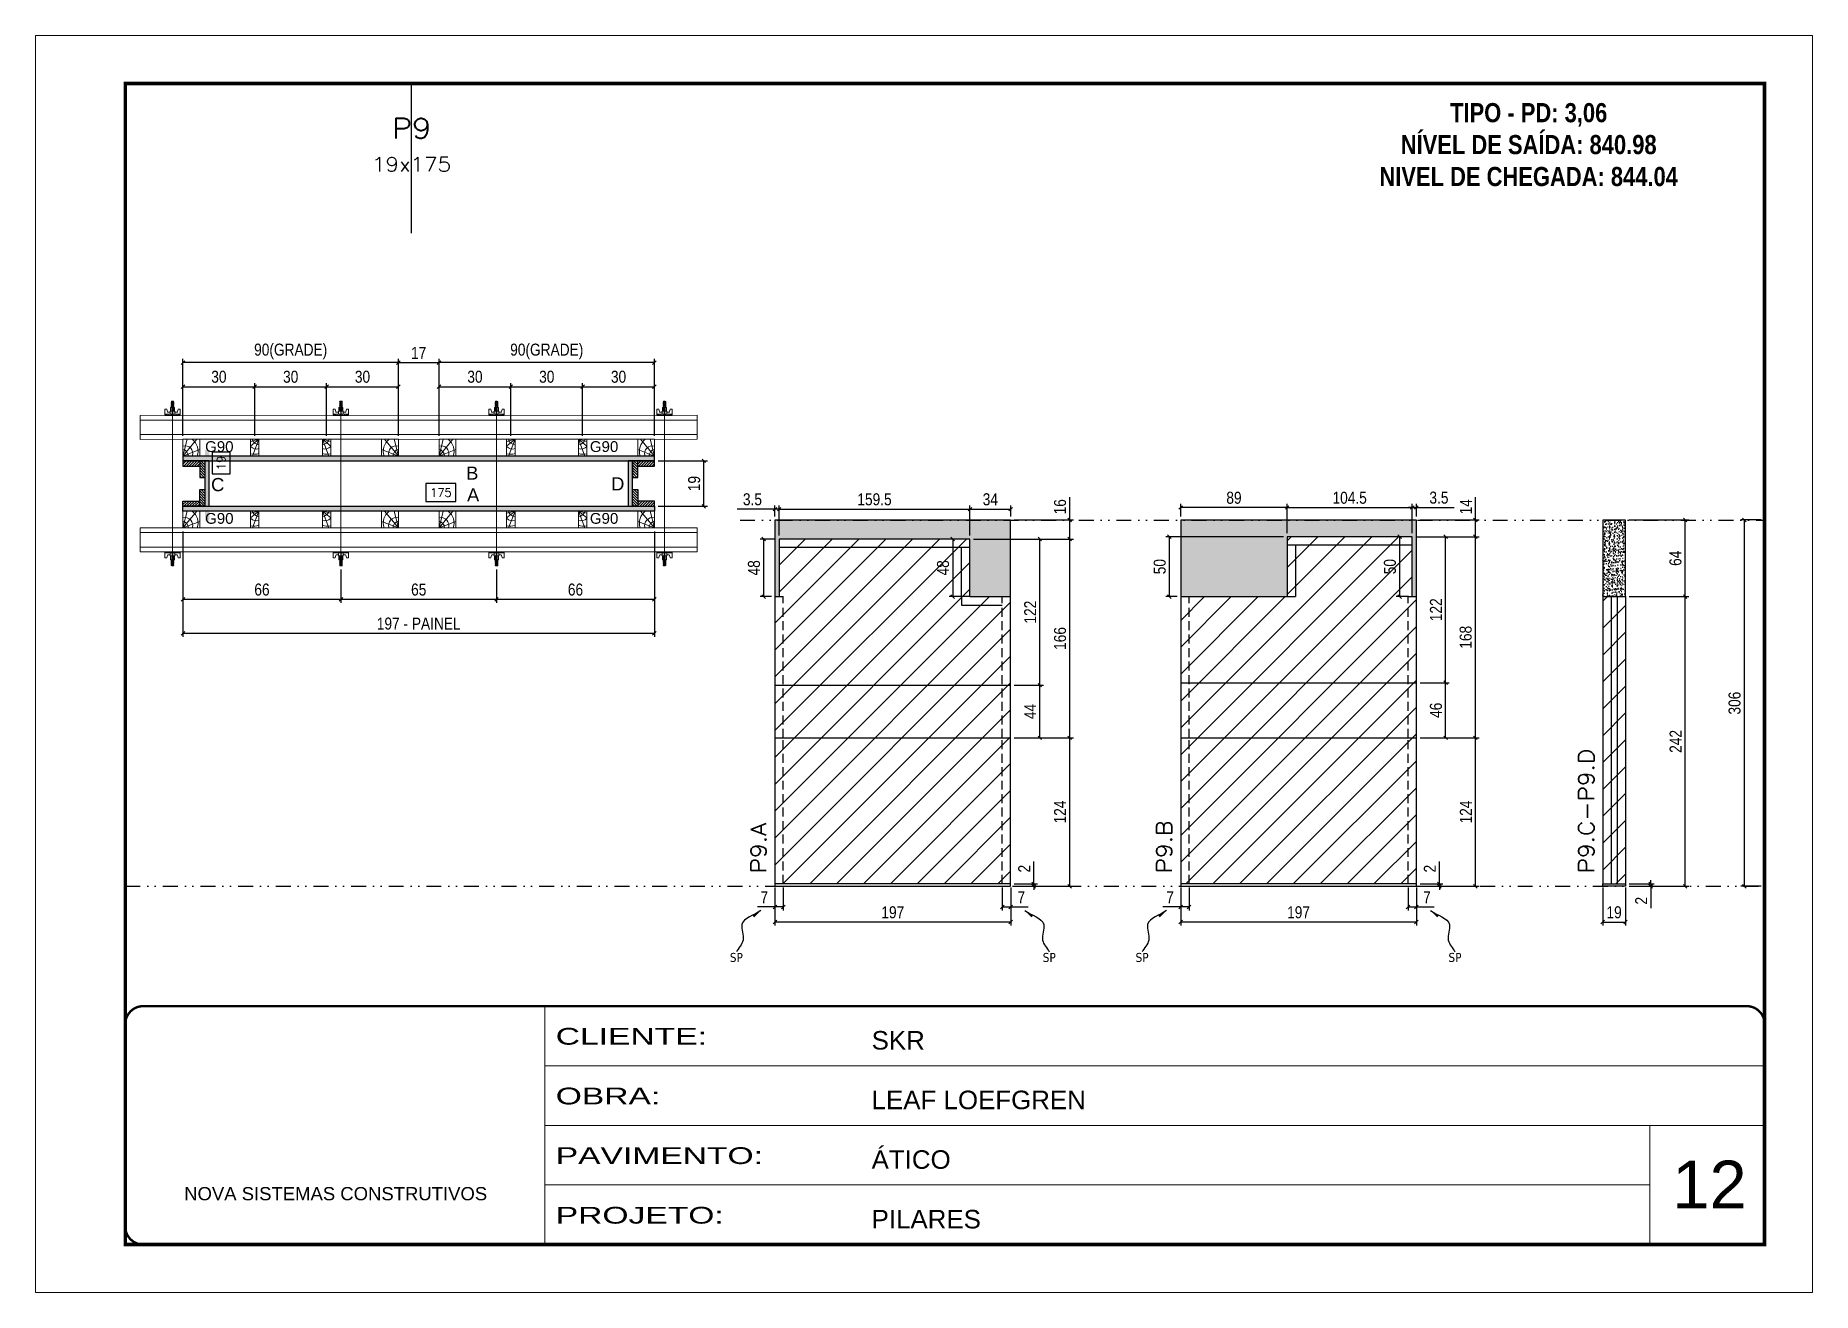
# Model space of a CAD drawing. Extents: x 14400 to 27878, y -21631 to 6985.
# Drawn here: x 19182 to 20667, y 3638 to 4688 of the extents above; entities that cross this region are included whole.
import ezdxf
from ezdxf.enums import TextEntityAlignment as Align

# ---------------------------------------------------------------- set-up
doc = ezdxf.new("R2010")
doc.units = 0
for name, pattern in [('CONTINUO', [0]), ('DASHED', [0.75, 0.5, -0.25]), ('DIVIDE2', [0.625, 0.25, -0.125, 0, -0.125, 0, -0.125]), ('HIDDEN', [0.375, 0.25, -0.125])]:
    doc.linetypes.add(name, pattern=pattern)
for name, color, linetype, lineweight in [('CARIMBO', 255, 'Continuous', 9), ('Folhas', 255, 'Continuous', 9), ('Hachura', 251, 'Continuous', 9), ('Madeira', 126, 'Continuous', 18), ('Perfil Metálico', 224, 'Continuous', 18), ('SARRAFO DE PRESSAO', 251, 'DASHED', 9), ('Texto Seção', 7, 'Continuous', 15)]:
    doc.layers.add(name, color=color, linetype=linetype, lineweight=lineweight)
for name, color, linetype in [('CHAPA', 1, 'Continuous'), ('COTA', 241, 'Continuous'), ('MEIO_PONT', 93, 'Continuous'), ('NOMENCLATURA', 7, 'Continuous'), ('Nível', 160, 'Continuous'), ('Painéis', 200, 'Continuous'), ('SARR_2.2x7', 40, 'Continuous'), ('SARRAFO', 251, 'Continuous'), ('texto', 7, 'Continuous'), ('Texto de Titulo', 7, 'Continuous'), ('Texto Qtd Sarr', 242, 'Continuous'), ('TEXTO_GERAL', 7, 'Continuous')]:
    doc.layers.add(name, color=color, linetype=linetype)
doc.styles.add('ARIAL', font='arial.ttf')
doc.styles.add('COTA TECNICA', font='techl___.ttf', dxfattribs={"height": 10})
doc.styles.add('COTA TECNICA 2X', font='techl___.ttf', dxfattribs={"height": 10})
doc.styles.add('COTA TECNICA-50', font='techl___.ttf', dxfattribs={"height": 10})
doc.styles.add('REGUA-120', font='ROMANS.shx', dxfattribs={"height": 15})
doc.styles.add('ROMANC', font='techb___.ttf', dxfattribs={"height": 2.5})
doc.styles.add('ROMANS', font='romans.shx')
doc.styles.add('SANSSERIF', font='sas_____.pfb')
doc.styles.get("Standard").update_dxf_attribs({"font": 'arial.ttf'})
doc.styles.add('Tecnologia', font='')
doc.styles.get('Tecnologia').set_extended_font_data('Forgotten Futurist')
doc.dimstyles.new('COTA PAINEL-50', dxfattribs={"dimtxt": 10, "dimasz": 3, "dimexe": 3, "dimexo": 3, "dimgap": 3, "dimtad": 1, "dimdec": 1, "dimzin": 12, "dimdsep": 46, "dimtxsty": 'COTA TECNICA-50', "dimblk1": 'OBLIQUE', "dimblk2": 'OBLIQUE', "dimsah": 1, "dimcen": 0.9, "dimclrd": 4, "dimclre": 4, "dimclrt": 240, "dimadec": 1, "dimazin": 3, "dimtfac": 1, "dimtdec": 1, "dimtmove": 0, "dimatfit": 3, "dimfxl": 1, "dimtolj": 1, "dimtzin": 12, "dimarcsym": 0})
doc.dimstyles.new('PAINEL', dxfattribs={"dimtxt": 10, "dimasz": 3, "dimexe": 3, "dimexo": 3, "dimgap": 3, "dimtad": 1, "dimdec": 1, "dimzin": 12, "dimdsep": 46, "dimtxsty": 'COTA TECNICA', "dimblk1": 'OBLIQUE', "dimblk2": 'OBLIQUE', "dimsah": 1, "dimcen": 0.9, "dimclrd": 4, "dimclre": 4, "dimclrt": 240, "dimadec": 1, "dimazin": 3, "dimtfac": 1, "dimtdec": 1, "dimtmove": 0, "dimatfit": 3, "dimfxl": 1, "dimtolj": 1, "dimtzin": 12, "dimarcsym": 0})
doc.dimstyles.new('SECAO PILAR', dxfattribs={"dimtxt": 10, "dimasz": 3, "dimexe": 3, "dimexo": 3, "dimgap": 3, "dimtad": 1, "dimdec": 1, "dimlfac": 0.5, "dimzin": 12, "dimdsep": 46, "dimtxsty": 'COTA TECNICA 2X', "dimblk1": 'OBLIQUE', "dimblk2": 'OBLIQUE', "dimsah": 1, "dimcen": 0.9, "dimclrd": 256, "dimclre": 256, "dimclrt": 256, "dimadec": 1, "dimazin": 3, "dimtfac": 1, "dimtdec": 1, "dimtmove": 0, "dimatfit": 3, "dimfxl": 1, "dimtolj": 1, "dimtzin": 12, "dimarcsym": 0})
doc.dimstyles.new('SECÇÃO 2', dxfattribs={"dimtxt": 7, "dimasz": 6, "dimexe": 0.18, "dimexo": 2, "dimgap": -4, "dimtad": 3, "dimdec": 1, "dimlfac": 0.5, "dimzin": 12, "dimdsep": 46, "dimtxsty": 'ROMANS', "dimblk": 'ARCHTICK', "dimcen": 0.09, "dimse1": 1, "dimse2": 1, "dimsd1": 1, "dimsd2": 1, "dimclrd": 180, "dimclre": 5, "dimclrt": 1, "dimadec": 0, "dimazin": 3, "dimtfac": 1, "dimtdec": 1, "dimtofl": 0, "dimtmove": 0, "dimatfit": 3, "dimldrblk": 'ARCHTICK', "dimfxl": 1, "dimtolj": 1, "dimtzin": 0, "dimarcsym": 0})
doc.dimstyles.get("Standard").update_dxf_attribs({"dimtxt": 0.18, "dimasz": 0.18, "dimexe": 0.18, "dimexo": 0.0625, "dimgap": 0.09, "dimtad": 0, "dimtih": 1, "dimtoh": 1, "dimdec": 4, "dimzin": 0, "dimdsep": 46, "dimtxsty": 'Standard', "dimcen": 0.09, "dimadec": 0, "dimazin": 0, "dimtfac": 1, "dimtdec": 4, "dimtofl": 0, "dimtmove": 0, "dimatfit": 3, "dimfxl": 1, "dimtolj": 1, "dimtzin": 0, "dimarcsym": 0})
pattern_1 = [(225, (10181.2273, -18597.0914), (1.12253202, -1.12253202), [])]
pattern_2 = [(50, (4768.5, 1148.575), (5.4655401, -0.4781726), [0.5715, -6.2865]), (355, (4768.5, 1148.575), (-1.0573026, 5.7317054), [0.4572, -5.0292175]), (100.451445, (4768.9555, 1148.535), (4.4082374, 5.2535326), [0.4857003, -5.3427073]), (46.1842, (4768.5, 1150.099), (8.1323712, -1.2612698), [0.85725, -9.42975]), (96.63556, (4769.178, 1149.994), (7.122124, 7.4227837), [0.7285507, -8.0140682]), (351.18415, (4768.5, 1150.099), (7.122124, 7.4227837), [0.685799, -7.543792]), (21, (4769.262, 1149.718), (4.5484317, -3.067956), [0.5715, -6.2865]), (326, (4769.262, 1149.718), (1.8540609, 5.525639), [0.4572, -5.0292]), (71.451445, (4769.641, 1149.4624), (6.4024926, 2.457683), [0.4857003, -5.3426981]), (37.5, (4768.5, 1148.5751), (0.0926581, 2.53665117), [0, -4.96824, 0, -5.1054, 0, -5.04825]), (7.5, (4768.5, 1148.575), (2.00458988, 3.00541724), [0, -2.91084, 0, -4.85394, 0, -1.92405]), (327.5, (4766.8007, 1148.5751), (4.06771786, -0.17186232), [0, -1.905, 0, -5.9436, 0, -7.8867]), (317.5, (4766.0387, 1148.575), (4.44387544, 0.7627947), [0, -2.4765, 0, -3.94716, 0, -5.6007])]

msp = doc.modelspace()

# ---------------------------------------------------------------- texts
at = {"layer": 'CARIMBO', "style": 'ARIAL'}
msp.add_text('12', height=40, dxfattribs=at).set_placement((20549.828, 3707.721))
at = {"layer": 'NOMENCLATURA', "color": 2, "insert": (20429.806, 4631.162), "char_height": 16, "attachment_point": 2, "style": 'ROMANC'}
msp.add_mtext_dynamic_manual_height_columns('TIPO - PD: 3,06\\PNÍVEL DE SAÍDA: 840.98\\PNIVEL DE CHEGADA: 844.04', width=432.35115, gutter_width=1, heights=[0], dxfattribs=at)
at = {"layer": 'texto', "color": 0, "char_height": 7.5, "attachment_point": 5}
for insert in [(19767.647, 3917.369), (20029.142, 3917.369), (20106.721, 3917.369), (20368.216, 3917.369)]:
    msp.add_mtext('{\\fTahoma|b0|i0|c0|p34;\\C4;SP}', dxfattribs=dict(at, insert=insert))
at = {"layer": 'Texto Seção', "style": 'REGUA-120', "width": 1.1}
for s, p in [('P9.C-P9.D', (20484.405, 3987.624)), ('P9.A', (19792.645, 3987.624)), ('P9.B', (20131.719, 3987.624))]:
    msp.add_text(s, height=13, rotation=90, dxfattribs=at).set_placement(p)
at = {"layer": 'TEXTO_GERAL', "color": 0, "linetype": 'Continuous', "style": 'SANSSERIF'}
for p in [(19323.679, 4344.211), (19645.216, 4344.211), (19323.679, 4284.211), (19645.216, 4284.211)]:
    msp.add_text('G90', height=9, dxfattribs=at).set_placement(p, align=Align.MIDDLE_LEFT)
at = {"layer": 'TEXTO_GERAL', "style": 'ARIAL'}
for s, p in [('B', (19546.942, 4322.066)), ('C', (19334.196, 4312.461)), ('A', (19547.689, 4303.836)), ('D', (19668.539, 4313.04))]:
    msp.add_text(s, height=11, dxfattribs=at).set_placement(p, align=Align.MIDDLE_CENTER)

# ---------------------------------------------------------------- blocks, each defined once
blk = doc.blocks.new('9999999999')
at = {"color": 30, "linetype": 'CONTINUO'}
for p, q in [((98564.6, 34230.2), (98564.6, 34429.4)), ((98564.6, 34379.6), (99584, 34379.6)), ((98564.6, 34329.8), (99488, 34329.8)), ((99584, 34329.8), (99488, 34329.8)), ((99488, 34329.8), (99488, 34230.2)), ((98564.6, 34280), (99488, 34280))]:
    blk.add_line(p, q, dxfattribs=at)
at = {"color": 30, "linetype": 'CONTINUO', "const_width": 2}
blk.add_lwpolyline([(99584, 34230.2), (99584, 34414.4, 0.414214), (99569, 34429.4), (98229, 34429.4, 0.414214), (98214, 34414.4), (98214, 34245.2, 0.414214), (98229, 34230.2), (99584, 34230.2)], format="xyb", dxfattribs=at)
at = {"layer": 'Folhas'}
blk.add_lwpolyline([(98139, 34190.2), (99624, 34190.2), (99624, 35240.2), (98139, 35240.2)], close=True, dxfattribs=at)
at = {"layer": 'Folhas', "color": 30, "const_width": 3}
blk.add_lwpolyline([(98214, 34230.2), (99584, 34230.2), (99584, 35200.2), (98214, 35200.2)], close=True, dxfattribs=at)
at = {"color": 7, "linetype": 'Continuous', "ltscale": 5, "style": 'ARIAL'}
for s, height, p in [('SKR', 15.48, (98837.7, 34393.1)), ('LEAF LOEFGREN', 15.483, (98837.7, 34343.3)), ('ÁTICO', 15.48, (98837.7, 34293.5)), ('NOVA SISTEMAS CONSTRUTIVOS', 11.059, (98263.2, 34267.2)), ('PILARES', 15.48, (98837.7, 34243.7))]:
    blk.add_text(s, height=height, dxfattribs=at).set_placement(p)
at = {"layer": 'Folhas', "color": 7, "style": 'Tecnologia', "width": 1.5}
for s, p in [('CLIENTE:', (98573.7, 34397.2)), ('OBRA:', (98573.7, 34347.3)), ('PAVIMENTO:', (98573.7, 34297.5)), ('PROJETO:', (98573.7, 34247.7))]:
    blk.add_text(s, height=14, dxfattribs=at).set_placement(p)
blk = doc.blocks.new('*D1046')
at = {"layer": 'COTA', "color": 180, "lineweight": -2, "transparency": 16777216}
for p, q in [((19344.6, 4339.5), (19329.6, 4339.5)), ((19329.6, 4339.5), (19329.6, 4321.5)), ((19344.6, 4321.5), (19344.6, 4339.5)), ((19329.6, 4321.5), (19344.6, 4321.5))]:
    blk.add_line(p, q, dxfattribs=at)
at = {"layer": 'Defpoints', "color": 0, "transparency": 16777216}
for p in [(19344.5, 4332.3), (19344.5, 4294.3), (19348.6, 4294.3)]:
    blk.add_point(p, dxfattribs=at)
at = {"layer": 'COTA', "color": 1, "transparency": 16777216, "insert": (19337.1, 4330.5), "char_height": 7, "attachment_point": 5, "rotation": 90, "style": 'ROMANS'}
blk.add_mtext('\\A1;19', dxfattribs=at)
blk = doc.blocks.new('_ArchTick')
at = {"color": 0, "linetype": 'ByBlock', "const_width": 0.15}
blk.add_lwpolyline([(-0.5, -0.5), (0.5, 0.5)], dxfattribs=at)
blk = doc.blocks.new('*D1047')
at = {"layer": 'COTA', "color": 180, "lineweight": -2, "transparency": 16777216}
for p, q in [((19533.2, 4313.3), (19508.2, 4313.3)), ((19508.2, 4313.3), (19508.2, 4298.3)), ((19533.2, 4298.3), (19533.2, 4313.3)), ((19508.2, 4298.3), (19533.2, 4298.3))]:
    blk.add_line(p, q, dxfattribs=at)
at = {"layer": 'Defpoints', "color": 0, "transparency": 16777216}
for p in [(19327.2, 4294.3), (19677.2, 4294.3), (19677.2, 4294.3)]:
    blk.add_point(p, dxfattribs=at)
at = {"layer": 'COTA', "color": 1, "transparency": 16777216, "insert": (19520.7, 4305.8), "char_height": 7, "attachment_point": 5, "style": 'ROMANS'}
blk.add_mtext('\\A1;175', dxfattribs=at)
blk = doc.blocks.new('_Oblique')
at = {"color": 0, "linetype": 'ByBlock', "lineweight": -2}
blk.add_line((-0.5, -0.5), (0.5, 0.5), dxfattribs=at)
blk = doc.blocks.new('*D1048')
at = {"layer": 'COTA', "lineweight": -2, "transparency": 16777216}
for p, q in [((19305.2, 4273.3), (19305.2, 4185.2)), ((19699.2, 4273.4), (19699.2, 4185.2)), ((19305.2, 4188.2), (19699.2, 4188.2))]:
    blk.add_line(p, q, dxfattribs=at)
at = {"layer": 'Defpoints', "color": 0, "transparency": 16777216}
for p in [(19305.2, 4276.3), (19699.2, 4276.4), (19699.2, 4188.2)]:
    blk.add_point(p, dxfattribs=at)
at = {"layer": 'COTA', "lineweight": -2, "transparency": 16777216, "xscale": 3, "yscale": 3, "zscale": 3, "rotation": 180}
blk.add_blockref('_Oblique', (19305.2, 4188.2), dxfattribs=at)
at = {"layer": 'COTA', "lineweight": -2, "transparency": 16777216, "xscale": 3, "yscale": 3, "zscale": 3}
blk.add_blockref('_Oblique', (19699.2, 4188.2), dxfattribs=at)
at = {"layer": 'COTA', "transparency": 16777216, "insert": (19502.2, 4196.3), "char_height": 10, "attachment_point": 5, "style": 'COTA TECNICA 2X'}
blk.add_mtext('\\A1;197 - PAINEL', dxfattribs=at)
blk = doc.blocks.new('*D1049')
at = {"layer": 'COTA', "lineweight": -2, "transparency": 16777216}
for p, q in [((19305.2, 4273.3), (19305.2, 4213.6)), ((19437.2, 4241.5), (19437.2, 4213.6)), ((19305.2, 4216.6), (19437.2, 4216.6))]:
    blk.add_line(p, q, dxfattribs=at)
at = {"layer": 'Defpoints', "color": 0, "transparency": 16777216}
for p in [(19305.2, 4276.3), (19437.2, 4244.5), (19437.2, 4216.6)]:
    blk.add_point(p, dxfattribs=at)
at = {"layer": 'COTA', "lineweight": -2, "transparency": 16777216, "xscale": 3, "yscale": 3, "zscale": 3, "rotation": 180}
blk.add_blockref('_Oblique', (19305.2, 4216.6), dxfattribs=at)
at = {"layer": 'COTA', "lineweight": -2, "transparency": 16777216, "xscale": 3, "yscale": 3, "zscale": 3}
blk.add_blockref('_Oblique', (19437.2, 4216.6), dxfattribs=at)
at = {"layer": 'COTA', "transparency": 16777216, "insert": (19371.2, 4224.7), "char_height": 10, "attachment_point": 5, "style": 'COTA TECNICA 2X'}
blk.add_mtext('\\A1;66', dxfattribs=at)
blk = doc.blocks.new('*D1050')
at = {"layer": 'COTA', "lineweight": -2, "transparency": 16777216}
for p, q in [((19699.2, 4273.3), (19699.2, 4213.6)), ((19567.2, 4241.5), (19567.2, 4213.6)), ((19567.2, 4216.6), (19699.2, 4216.6))]:
    blk.add_line(p, q, dxfattribs=at)
at = {"layer": 'Defpoints', "color": 0, "transparency": 16777216}
for p in [(19699.2, 4276.3), (19567.2, 4244.5), (19699.2, 4216.6)]:
    blk.add_point(p, dxfattribs=at)
at = {"layer": 'COTA', "lineweight": -2, "transparency": 16777216, "xscale": 3, "yscale": 3, "zscale": 3, "rotation": 180}
blk.add_blockref('_Oblique', (19567.2, 4216.6), dxfattribs=at)
at = {"layer": 'COTA', "lineweight": -2, "transparency": 16777216, "xscale": 3, "yscale": 3, "zscale": 3}
blk.add_blockref('_Oblique', (19699.2, 4216.6), dxfattribs=at)
at = {"layer": 'COTA', "transparency": 16777216, "insert": (19633.2, 4224.7), "char_height": 10, "attachment_point": 5, "style": 'COTA TECNICA 2X'}
blk.add_mtext('\\A1;66', dxfattribs=at)
blk = doc.blocks.new('C')
at = {"layer": 'Hachura', "color": 0}
for p, q in [((0, 3.22), (0, -3.22)), ((0.45, 3.22), (0, 3.22)), ((0.46, 3.16), (0, 3.16)), ((0.46, 3.05), (0, 3.05)), ((0.46, 2.88), (0, 2.88)), ((0, 2.75), (0, -1.16)), ((0.46, 2.65), (0, 2.65)), ((0.46, 2.23), (0, 2.23)), ((0.46, 1.51), (0, 1.51)), ((0.39, 0.49), (0.17, 0.49)), ((0.45, -3.23), (0.45, 3.22)), ((0.45, 3.22), (2.58, 3.22)), ((1.74, 0.97), (0.45, 0.97)), ((1.45, 0.1), (0.45, 0.1)), ((1.35, 1.94), (1.35, 0.96)), ((2.58, 2.39), (1.47, 2.09)), ((1.74, -0.97), (1.74, 0.97)), ((1.74, 0.97), (1.74, 0.84)), ((1.74, 0.97), (1.74, 0.84)), ((1.74, 0.84), (3.35, 0.84)), ((3.35, 0.45), (1.74, 0.45)), ((2.58, 3.22), (2.58, 2.39)), ((3.32, 0.84), (3.32, -0.84)), ((3.35, 0.84), (3.35, -0.84)), ((3.68, 0.45), (3.35, 0.45)), ((3.84, -0.52), (3.35, 0.45)), ((3.35, 0.06), (3.67, -0.57)), ((3.68, 0.45), (4.16, -0.52)), ((3.72, 0.5), (4.25, -0.57)), ((4.37, -0.55), (3.83, 0.53)), ((4.15, 0.45), (3.93, 0.45)), ((4.42, -0.52), (3.93, 0.45)), ((4.15, 0.45), (4.26, 0.45)), ((4.26, 0.45), (4.74, -0.52)), ((4.3, 0.5), (4.83, -0.57)), ((4.95, -0.55), (4.41, 0.53)), ((4.51, 0.45), (4.84, 0.45)), ((5, -0.52), (4.51, 0.45)), ((4.84, 0.45), (5.32, -0.52)), ((4.88, 0.5), (5.41, -0.57)), ((5.53, -0.55), (4.99, 0.53)), ((5.58, -0.52), (5.09, 0.45)), ((5.42, 0.45), (5.09, 0.45)), ((5.58, -0.52), (5.09, 0.45)), ((5.42, 0.45), (5.74, -0.19)), ((5.46, 0.5), (5.74, -0.07)), ((5.74, 0.19), (5.57, 0.53)), ((5.74, 0.32), (5.68, 0.45)), ((5.68, 0.45), (5.74, 0.45)), ((5.74, 0.45), (5.9, 0.29)), ((5.74, 0.45), (5.74, -0.52)), ((5.9, -0.36), (5.9, 0.29)), ((0.45, 0), (0, 0)), ((0.46, -1.52), (0, -1.52)), ((0.46, -2.23), (0, -2.23)), ((0.46, -2.65), (0, -2.65)), ((0.46, -2.88), (0, -2.88)), ((0.46, -3.05), (0, -3.05)), ((0.46, -3.16), (0, -3.16)), ((0, -3.22), (2.57, -3.22)), ((0.08, -0.48), (0.29, -0.48)), ((0.29, -0.48), (0.4, -0.48)), ((0.45, 0), (0.45, -0.97)), ((0.45, -0.16), (1.45, -0.16)), ((0.45, -0.65), (0.45, -0.32)), ((0.45, -3.23), (0.45, -0.65)), ((0.45, -0.97), (1.74, -0.97)), ((1.35, -1.94), (1.35, -0.97)), ((2.58, -2.39), (1.47, -2.1)), ((3.35, -0.32), (1.74, -0.32)), ((3.35, -0.84), (1.74, -0.84)), ((2.58, -3.23), (2.58, -2.39)), ((3.35, -0.07), (3.58, -0.52)), ((3.35, -0.52), (3.58, -0.52)), ((3.84, -0.52), (4.16, -0.52)), ((4.42, -0.52), (4.74, -0.52)), ((4.63, -0.52), (4.74, -0.52)), ((5, -0.52), (5.32, -0.52)), ((5.58, -0.52), (5.74, -0.52)), ((5.74, -0.52), (5.9, -0.36)), ((5.74, -0.52), (5.74, -0.52))]:
    blk.add_line(p, q, dxfattribs=at)
for centre, radius, start, end in [((1.52, 1.94), 0.161, 104.74356, 180), ((1.44, -0.03), 0.129, 272.69497, 87.30503), ((3.81, 0.39), 0.143, 25.56881, 154.43119), ((4.39, 0.39), 0.143, 25.56881, 154.43119), ((4.97, 0.39), 0.143, 25.56881, 154.43119), ((5.55, 0.39), 0.143, 25.56881, 154.43119), ((0.17, -0.37), 0.174, 221.74404, 317.85924), ((1.52, -1.94), 0.161, 180, 255.25644), ((3.71, -0.4), 0.174, 222.14076, 318.25596), ((4.29, -0.4), 0.174, 222.14076, 318.25596), ((4.87, -0.4), 0.174, 222.14076, 318.25596), ((5.45, -0.4), 0.174, 222.14076, 318.25596), ((5.61, -0.4), 0.174, 317.85924, 318.25596)]:
    blk.add_arc(centre, radius, start, end, dxfattribs=at)
blk = doc.blocks.new('*D1051')
at = {"layer": 'COTA', "lineweight": -2, "transparency": 16777216}
for p, q in [((19437.2, 4241.5), (19437.2, 4213.6)), ((19567.2, 4241.5), (19567.2, 4213.6)), ((19437.2, 4216.6), (19567.2, 4216.6))]:
    blk.add_line(p, q, dxfattribs=at)
at = {"layer": 'Defpoints', "color": 0, "transparency": 16777216}
for p in [(19437.2, 4244.5), (19567.2, 4244.5), (19567.2, 4216.6)]:
    blk.add_point(p, dxfattribs=at)
at = {"layer": 'COTA', "lineweight": -2, "transparency": 16777216, "xscale": 3, "yscale": 3, "zscale": 3, "rotation": 180}
blk.add_blockref('_Oblique', (19437.2, 4216.6), dxfattribs=at)
at = {"layer": 'COTA', "lineweight": -2, "transparency": 16777216, "xscale": 3, "yscale": 3, "zscale": 3}
blk.add_blockref('_Oblique', (19567.2, 4216.6), dxfattribs=at)
at = {"layer": 'COTA', "transparency": 16777216, "insert": (19502.2, 4224.7), "char_height": 10, "attachment_point": 5, "style": 'COTA TECNICA 2X'}
blk.add_mtext('\\A1;65', dxfattribs=at)
blk = doc.blocks.new('*D1052')
at = {"layer": 'COTA', "lineweight": -2, "transparency": 16777216}
for p, q in [((19519.2, 4353.3), (19519.2, 4397.2)), ((19579.2, 4353.3), (19579.2, 4397.2)), ((19519.2, 4394.2), (19579.2, 4394.2))]:
    blk.add_line(p, q, dxfattribs=at)
at = {"layer": 'Defpoints', "color": 0, "transparency": 16777216}
for p in [(19579.2, 4394.2), (19519.2, 4350.3), (19579.2, 4350.3)]:
    blk.add_point(p, dxfattribs=at)
at = {"layer": 'COTA', "lineweight": -2, "transparency": 16777216, "xscale": 3, "yscale": 3, "zscale": 3, "rotation": 180}
blk.add_blockref('_Oblique', (19519.2, 4394.2), dxfattribs=at)
at = {"layer": 'COTA', "lineweight": -2, "transparency": 16777216, "xscale": 3, "yscale": 3, "zscale": 3}
blk.add_blockref('_Oblique', (19579.2, 4394.2), dxfattribs=at)
at = {"layer": 'COTA', "transparency": 16777216, "insert": (19549.2, 4402.5), "char_height": 10, "attachment_point": 5, "style": 'COTA TECNICA 2X'}
blk.add_mtext('\\A1;30', dxfattribs=at)
blk = doc.blocks.new('*D1053')
at = {"layer": 'COTA', "lineweight": -2, "transparency": 16777216}
for p, q in [((19579.2, 4353.3), (19579.2, 4397.2)), ((19639.2, 4353.3), (19639.2, 4397.2)), ((19579.2, 4394.2), (19639.2, 4394.2))]:
    blk.add_line(p, q, dxfattribs=at)
at = {"layer": 'Defpoints', "color": 0, "transparency": 16777216}
for p in [(19639.2, 4394.2), (19579.2, 4350.3), (19639.2, 4350.3)]:
    blk.add_point(p, dxfattribs=at)
at = {"layer": 'COTA', "lineweight": -2, "transparency": 16777216, "xscale": 3, "yscale": 3, "zscale": 3, "rotation": 180}
blk.add_blockref('_Oblique', (19579.2, 4394.2), dxfattribs=at)
at = {"layer": 'COTA', "lineweight": -2, "transparency": 16777216, "xscale": 3, "yscale": 3, "zscale": 3}
blk.add_blockref('_Oblique', (19639.2, 4394.2), dxfattribs=at)
at = {"layer": 'COTA', "transparency": 16777216, "insert": (19609.2, 4402.5), "char_height": 10, "attachment_point": 5, "style": 'COTA TECNICA 2X'}
blk.add_mtext('\\A1;30', dxfattribs=at)
blk = doc.blocks.new('*D1054')
at = {"layer": 'COTA', "lineweight": -2, "transparency": 16777216}
for p, q in [((19639.2, 4353.3), (19639.2, 4397.2)), ((19699.2, 4353.3), (19699.2, 4397.2)), ((19639.2, 4394.2), (19699.2, 4394.2))]:
    blk.add_line(p, q, dxfattribs=at)
at = {"layer": 'Defpoints', "color": 0, "transparency": 16777216}
for p in [(19699.2, 4394.2), (19639.2, 4350.3), (19699.2, 4350.3)]:
    blk.add_point(p, dxfattribs=at)
at = {"layer": 'COTA', "lineweight": -2, "transparency": 16777216, "xscale": 3, "yscale": 3, "zscale": 3, "rotation": 180}
blk.add_blockref('_Oblique', (19639.2, 4394.2), dxfattribs=at)
at = {"layer": 'COTA', "lineweight": -2, "transparency": 16777216, "xscale": 3, "yscale": 3, "zscale": 3}
blk.add_blockref('_Oblique', (19699.2, 4394.2), dxfattribs=at)
at = {"layer": 'COTA', "transparency": 16777216, "insert": (19669.2, 4402.5), "char_height": 10, "attachment_point": 5, "style": 'COTA TECNICA 2X'}
blk.add_mtext('\\A1;30', dxfattribs=at)
blk = doc.blocks.new('*D1055')
at = {"layer": 'COTA', "lineweight": -2, "transparency": 16777216}
for p, q in [((19519.2, 4353.3), (19519.2, 4417.4)), ((19699.2, 4414.4), (19519.2, 4414.4)), ((19699.2, 4353.3), (19699.2, 4417.4))]:
    blk.add_line(p, q, dxfattribs=at)
at = {"layer": 'Defpoints', "color": 0, "transparency": 16777216}
for p in [(19519.2, 4414.4), (19519.2, 4350.3), (19699.2, 4350.3)]:
    blk.add_point(p, dxfattribs=at)
at = {"layer": 'COTA', "lineweight": -2, "transparency": 16777216, "xscale": 3, "yscale": 3, "zscale": 3, "rotation": 180}
blk.add_blockref('_Oblique', (19519.2, 4414.4), dxfattribs=at)
at = {"layer": 'COTA', "lineweight": -2, "transparency": 16777216, "xscale": 3, "yscale": 3, "zscale": 3}
blk.add_blockref('_Oblique', (19699.2, 4414.4), dxfattribs=at)
at = {"layer": 'COTA', "transparency": 16777216, "insert": (19609.2, 4423.7), "char_height": 10, "attachment_point": 5, "style": 'COTA TECNICA 2X'}
blk.add_mtext('\\A1;90(GRADE)', dxfattribs=at)
blk = doc.blocks.new('*D1056')
at = {"layer": 'COTA', "lineweight": -2, "transparency": 16777216}
for p, q in [((19702.2, 4332.3), (19743.5, 4332.3)), ((19740.5, 4294.3), (19740.5, 4332.3)), ((19702.2, 4294.3), (19743.5, 4294.3))]:
    blk.add_line(p, q, dxfattribs=at)
at = {"layer": 'Defpoints', "color": 0, "transparency": 16777216}
for p in [(19699.2, 4332.3), (19740.5, 4332.3), (19699.2, 4294.3)]:
    blk.add_point(p, dxfattribs=at)
at = {"layer": 'COTA', "lineweight": -2, "transparency": 16777216, "xscale": 3, "yscale": 3, "zscale": 3}
for p, rotation in [((19740.5, 4332.3), 90), ((19740.5, 4294.3), 270)]:
    blk.add_blockref('_Oblique', p, dxfattribs=dict(at, rotation=rotation))
at = {"layer": 'COTA', "transparency": 16777216, "insert": (19732.4, 4313.3), "char_height": 10, "attachment_point": 5, "rotation": 90, "style": 'COTA TECNICA 2X'}
blk.add_mtext('\\A1;19', dxfattribs=at)
blk = doc.blocks.new('PONTALETE')
at = {"layer": 'Madeira'}
for q in [(2.71, 7), (7, 5.76), (7, 1.74)]:
    blk.add_line((0, 0), q, dxfattribs=at)
blk.add_lwpolyline([(0, 0), (7, 0), (7, 7), (0, 7)], close=True, dxfattribs=at)
for centre, radius, start, end in [((2.04, 0.06), 6.23, 37.28179, 109.09128), ((1.09, 0.9), 3.19, 343.60304, 109.98471), ((-0.21, -0.78), 3.09, 14.63219, 86.0383)]:
    blk.add_arc(centre, radius, start, end, dxfattribs=at)
blk = doc.blocks.new('MEIO PONTALETE')
at = {"layer": 'Madeira'}
for q in [(2.71, 7), (3.5, 2.88), (3.5, 0.87)]:
    blk.add_line((0, 0), q, dxfattribs=at)
blk.add_lwpolyline([(0, 0), (3.5, 0), (3.5, 7), (0, 7)], close=True, dxfattribs=at)
for centre, radius, start, end in [((2.04, 0.06), 6.23, 76.44987, 109.09128), ((1.09, 0.9), 3.19, 40.90626, 109.98471), ((-0.21, -0.78), 3.09, 14.63219, 86.0383)]:
    blk.add_arc(centre, radius, start, end, dxfattribs=at)
blk = doc.blocks.new('*D1057')
at = {"layer": 'COTA', "lineweight": -2, "transparency": 16777216}
for p, q in [((19305.2, 4353.3), (19305.2, 4397.2)), ((19365.2, 4353.3), (19365.2, 4397.2)), ((19305.2, 4394.2), (19365.2, 4394.2))]:
    blk.add_line(p, q, dxfattribs=at)
at = {"layer": 'Defpoints', "color": 0, "transparency": 16777216}
for p in [(19365.2, 4394.2), (19305.2, 4350.3), (19365.2, 4350.3)]:
    blk.add_point(p, dxfattribs=at)
at = {"layer": 'COTA', "lineweight": -2, "transparency": 16777216, "xscale": 3, "yscale": 3, "zscale": 3, "rotation": 180}
blk.add_blockref('_Oblique', (19305.2, 4394.2), dxfattribs=at)
at = {"layer": 'COTA', "lineweight": -2, "transparency": 16777216, "xscale": 3, "yscale": 3, "zscale": 3}
blk.add_blockref('_Oblique', (19365.2, 4394.2), dxfattribs=at)
at = {"layer": 'COTA', "transparency": 16777216, "insert": (19335.2, 4402.5), "char_height": 10, "attachment_point": 5, "style": 'COTA TECNICA 2X'}
blk.add_mtext('\\A1;30', dxfattribs=at)
blk = doc.blocks.new('*D1058')
at = {"layer": 'COTA', "lineweight": -2, "transparency": 16777216}
for p, q in [((19365.2, 4353.3), (19365.2, 4397.2)), ((19425.2, 4353.3), (19425.2, 4397.2)), ((19365.2, 4394.2), (19425.2, 4394.2))]:
    blk.add_line(p, q, dxfattribs=at)
at = {"layer": 'Defpoints', "color": 0, "transparency": 16777216}
for p in [(19425.2, 4394.2), (19365.2, 4350.3), (19425.2, 4350.3)]:
    blk.add_point(p, dxfattribs=at)
at = {"layer": 'COTA', "lineweight": -2, "transparency": 16777216, "xscale": 3, "yscale": 3, "zscale": 3, "rotation": 180}
blk.add_blockref('_Oblique', (19365.2, 4394.2), dxfattribs=at)
at = {"layer": 'COTA', "lineweight": -2, "transparency": 16777216, "xscale": 3, "yscale": 3, "zscale": 3}
blk.add_blockref('_Oblique', (19425.2, 4394.2), dxfattribs=at)
at = {"layer": 'COTA', "transparency": 16777216, "insert": (19395.2, 4402.5), "char_height": 10, "attachment_point": 5, "style": 'COTA TECNICA 2X'}
blk.add_mtext('\\A1;30', dxfattribs=at)
blk = doc.blocks.new('*D1059')
at = {"layer": 'COTA', "lineweight": -2, "transparency": 16777216}
for p, q in [((19425.2, 4353.3), (19425.2, 4397.2)), ((19485.2, 4353.3), (19485.2, 4397.2)), ((19425.2, 4394.2), (19485.2, 4394.2))]:
    blk.add_line(p, q, dxfattribs=at)
at = {"layer": 'Defpoints', "color": 0, "transparency": 16777216}
for p in [(19485.2, 4394.2), (19425.2, 4350.3), (19485.2, 4350.3)]:
    blk.add_point(p, dxfattribs=at)
at = {"layer": 'COTA', "lineweight": -2, "transparency": 16777216, "xscale": 3, "yscale": 3, "zscale": 3, "rotation": 180}
blk.add_blockref('_Oblique', (19425.2, 4394.2), dxfattribs=at)
at = {"layer": 'COTA', "lineweight": -2, "transparency": 16777216, "xscale": 3, "yscale": 3, "zscale": 3}
blk.add_blockref('_Oblique', (19485.2, 4394.2), dxfattribs=at)
at = {"layer": 'COTA', "transparency": 16777216, "insert": (19455.2, 4402.5), "char_height": 10, "attachment_point": 5, "style": 'COTA TECNICA 2X'}
blk.add_mtext('\\A1;30', dxfattribs=at)
blk = doc.blocks.new('*D1060')
at = {"layer": 'COTA', "lineweight": -2, "transparency": 16777216}
for p, q in [((19305.2, 4353.3), (19305.2, 4417.4)), ((19485.2, 4414.4), (19305.2, 4414.4)), ((19485.2, 4353.3), (19485.2, 4417.4))]:
    blk.add_line(p, q, dxfattribs=at)
at = {"layer": 'Defpoints', "color": 0, "transparency": 16777216}
for p in [(19305.2, 4414.4), (19305.2, 4350.3), (19485.2, 4350.3)]:
    blk.add_point(p, dxfattribs=at)
at = {"layer": 'COTA', "lineweight": -2, "transparency": 16777216, "xscale": 3, "yscale": 3, "zscale": 3, "rotation": 180}
blk.add_blockref('_Oblique', (19305.2, 4414.4), dxfattribs=at)
at = {"layer": 'COTA', "lineweight": -2, "transparency": 16777216, "xscale": 3, "yscale": 3, "zscale": 3}
blk.add_blockref('_Oblique', (19485.2, 4414.4), dxfattribs=at)
at = {"layer": 'COTA', "transparency": 16777216, "insert": (19395.2, 4423.7), "char_height": 10, "attachment_point": 5, "style": 'COTA TECNICA 2X'}
blk.add_mtext('\\A1;90(GRADE)', dxfattribs=at)
blk = doc.blocks.new('*D1061')
at = {"layer": 'COTA', "lineweight": -2, "transparency": 16777216}
for p, q in [((19485.2, 4353.3), (19485.2, 4417.4)), ((19485.2, 4414.4), (19519.2, 4414.4)), ((19519.2, 4353.3), (19519.2, 4417.4))]:
    blk.add_line(p, q, dxfattribs=at)
at = {"layer": 'Defpoints', "color": 0, "transparency": 16777216}
for p in [(19519.2, 4414.4), (19485.2, 4350.3), (19519.2, 4350.3)]:
    blk.add_point(p, dxfattribs=at)
at = {"layer": 'COTA', "lineweight": -2, "transparency": 16777216, "xscale": 3, "yscale": 3, "zscale": 3, "rotation": 180}
blk.add_blockref('_Oblique', (19485.2, 4414.4), dxfattribs=at)
at = {"layer": 'COTA', "lineweight": -2, "transparency": 16777216, "xscale": 3, "yscale": 3, "zscale": 3}
blk.add_blockref('_Oblique', (19519.2, 4414.4), dxfattribs=at)
at = {"layer": 'COTA', "transparency": 16777216, "insert": (19502.2, 4422.5), "char_height": 10, "attachment_point": 5, "style": 'COTA TECNICA 2X'}
blk.add_mtext('\\A1;17', dxfattribs=at)
blk = doc.blocks.new('titulo1')
at = {"layer": 'Defpoints', "color": 252, "linetype": 'HIDDEN', "ltscale": 2}
blk.add_line((0, 0), (0, 125), dxfattribs=at)
at = {"layer": 'Defpoints', "style": 'ROMANS', "oblique": 15}
blk.add_attdef('FOLHA', text='', height=10, dxfattribs=at).set_placement((0, 15.6), align=Align.MIDDLE_CENTER)
at = {"layer": 'Texto Qtd Sarr', "color": 3, "style": 'ROMANS', "oblique": 15}
for tag, height, p in [('TITULO', 17, (0, 71.4)), ('SEÇÃO', 12, (0, 41.5))]:
    blk.add_attdef(tag, text='', height=height, dxfattribs=at).set_placement(p, align=Align.MIDDLE_CENTER)
blk = doc.blocks.new('*D1062')
at = {"layer": 'COTA', "color": 4, "lineweight": -2, "transparency": 16777216}
for p, q in [((19799.9, 3975.9), (19799.9, 3944)), ((19996.9, 3975.9), (19996.9, 3944)), ((19996.9, 3947), (19799.9, 3947))]:
    blk.add_line(p, q, dxfattribs=at)
at = {"layer": 'Defpoints', "color": 0, "transparency": 16777216}
for p in [(19799.9, 3978.9), (19996.9, 3978.9), (19799.9, 3947)]:
    blk.add_point(p, dxfattribs=at)
at = {"layer": 'COTA', "color": 4, "lineweight": -2, "transparency": 16777216, "xscale": 3, "yscale": 3, "zscale": 3, "rotation": 180}
blk.add_blockref('_Oblique', (19799.9, 3947), dxfattribs=at)
at = {"layer": 'COTA', "color": 4, "lineweight": -2, "transparency": 16777216, "xscale": 3, "yscale": 3, "zscale": 3}
blk.add_blockref('_Oblique', (19996.9, 3947), dxfattribs=at)
at = {"layer": 'COTA', "color": 240, "transparency": 16777216, "insert": (19898.4, 3955.1), "char_height": 10, "attachment_point": 5, "style": 'COTA TECNICA'}
blk.add_mtext('\\A1;197', dxfattribs=at)
blk = doc.blocks.new('*D1063')
at = {"layer": 'COTA', "color": 4, "lineweight": -2, "transparency": 16777216}
for p, q in [((19989.9, 3975.9), (19989.9, 3956.6)), ((19996.9, 3973.9), (19996.9, 3956.6)), ((19989.9, 3959.6), (19996.9, 3959.6)), ((19996.9, 3959.6), (20011.6, 3959.6))]:
    blk.add_line(p, q, dxfattribs=at)
at = {"layer": 'Defpoints', "color": 0, "transparency": 16777216}
for p in [(19989.9, 3978.9), (19996.9, 3976.9), (19996.9, 3959.6)]:
    blk.add_point(p, dxfattribs=at)
at = {"layer": 'COTA', "color": 4, "lineweight": -2, "transparency": 16777216, "xscale": 3, "yscale": 3, "zscale": 3, "rotation": 180}
blk.add_blockref('_Oblique', (19989.9, 3959.6), dxfattribs=at)
at = {"layer": 'COTA', "color": 4, "lineweight": -2, "transparency": 16777216, "xscale": 3, "yscale": 3, "zscale": 3}
blk.add_blockref('_Oblique', (19996.9, 3959.6), dxfattribs=at)
at = {"layer": 'COTA', "color": 240, "transparency": 16777216, "insert": (20005.8, 3967.7), "char_height": 10, "attachment_point": 5, "style": 'COTA TECNICA-50'}
blk.add_mtext('\\A1;7', dxfattribs=at)
blk = doc.blocks.new('*D1064')
at = {"layer": 'COTA', "color": 4, "lineweight": -2, "transparency": 16777216}
for p, q in [((20016.2, 3978.9), (20016.2, 3997.7)), ((19999.9, 3978.9), (20019.2, 3978.9)), ((19999.9, 3976.9), (20019.2, 3976.9)), ((20016.2, 3976.9), (20016.2, 3978.9)), ((20016.2, 3976.9), (20016.2, 3973.9))]:
    blk.add_line(p, q, dxfattribs=at)
at = {"layer": 'Defpoints', "color": 0, "transparency": 16777216}
for p in [(19996.9, 3978.9), (19996.9, 3976.9), (20016.2, 3976.9)]:
    blk.add_point(p, dxfattribs=at)
at = {"layer": 'COTA', "color": 4, "lineweight": -2, "transparency": 16777216, "xscale": 3, "yscale": 3, "zscale": 3}
for p, rotation in [((20016.2, 3978.9), 270), ((20016.2, 3976.9), 90)]:
    blk.add_blockref('_Oblique', p, dxfattribs=dict(at, rotation=rotation))
at = {"layer": 'COTA', "color": 240, "transparency": 16777216, "insert": (20008.2, 3991.6), "char_height": 10, "attachment_point": 5, "rotation": 90, "style": 'COTA TECNICA-50'}
blk.add_mtext('\\A1;2', dxfattribs=at)
blk = doc.blocks.new('*D1065')
at = {"layer": 'COTA', "color": 4, "lineweight": -2, "transparency": 16777216}
for p, q in [((19965.9, 4266.9), (20049.3, 4266.9)), ((20046.3, 4100.9), (20046.3, 4266.9)), ((19999.9, 4100.9), (20049.3, 4100.9))]:
    blk.add_line(p, q, dxfattribs=at)
at = {"layer": 'Defpoints', "color": 0, "transparency": 16777216}
for p in [(19962.9, 4266.9), (20046.3, 4266.9), (19996.9, 4100.9)]:
    blk.add_point(p, dxfattribs=at)
at = {"layer": 'COTA', "color": 4, "lineweight": -2, "transparency": 16777216, "xscale": 3, "yscale": 3, "zscale": 3}
for p, rotation in [((20046.3, 4266.9), 90), ((20046.3, 4100.9), 270)]:
    blk.add_blockref('_Oblique', p, dxfattribs=dict(at, rotation=rotation))
at = {"layer": 'COTA', "color": 240, "transparency": 16777216, "insert": (20038.2, 4183.9), "char_height": 10, "attachment_point": 5, "rotation": 90, "style": 'COTA TECNICA-50'}
blk.add_mtext('\\A1;166', dxfattribs=at)
blk = doc.blocks.new('*D1066')
at = {"layer": 'COTA', "color": 4, "linetype": 'ByBlock', "lineweight": -2, "transparency": 16777216}
for p, q in [((19999.9, 4100.9), (20049.3, 4100.9)), ((20046.3, 3976.9), (20046.3, 4100.9)), ((19999.9, 3976.9), (20049.3, 3976.9))]:
    blk.add_line(p, q, dxfattribs=at)
at = {"layer": 'Defpoints', "color": 0, "linetype": 'ByBlock', "transparency": 16777216}
for p in [(19996.9, 4100.9), (20046.3, 4100.9), (19996.9, 3976.9)]:
    blk.add_point(p, dxfattribs=at)
at = {"layer": 'COTA', "color": 4, "linetype": 'ByBlock', "lineweight": -2, "transparency": 16777216, "xscale": 3, "yscale": 3, "zscale": 3}
for p, rotation in [((20046.3, 4100.9), 90), ((20046.3, 3976.9), 270)]:
    blk.add_blockref('_Oblique', p, dxfattribs=dict(at, rotation=rotation))
at = {"layer": 'COTA', "color": 240, "linetype": 'ByBlock', "transparency": 16777216, "insert": (20038.2, 4038.9), "char_height": 10, "attachment_point": 5, "rotation": 90, "style": 'COTA TECNICA'}
blk.add_mtext('\\A1;124', dxfattribs=at)
blk = doc.blocks.new('*D1067')
at = {"layer": 'COTA', "color": 4, "lineweight": -2, "transparency": 16777216}
for p, q in [((19799.9, 3973.9), (19799.9, 3956.6)), ((19806.9, 3975.9), (19806.9, 3956.6)), ((19799.9, 3959.6), (19785.2, 3959.6)), ((19806.9, 3959.6), (19799.9, 3959.6))]:
    blk.add_line(p, q, dxfattribs=at)
at = {"layer": 'Defpoints', "color": 0, "transparency": 16777216}
for p in [(19799.9, 3976.9), (19806.9, 3978.9), (19799.9, 3959.6)]:
    blk.add_point(p, dxfattribs=at)
at = {"layer": 'COTA', "color": 4, "lineweight": -2, "transparency": 16777216, "xscale": 3, "yscale": 3, "zscale": 3, "rotation": 180}
blk.add_blockref('_Oblique', (19799.9, 3959.6), dxfattribs=at)
at = {"layer": 'COTA', "color": 4, "lineweight": -2, "transparency": 16777216, "xscale": 3, "yscale": 3, "zscale": 3}
blk.add_blockref('_Oblique', (19806.9, 3959.6), dxfattribs=at)
at = {"layer": 'COTA', "color": 240, "transparency": 16777216, "insert": (19791, 3967.7), "char_height": 10, "attachment_point": 5, "style": 'COTA TECNICA-50'}
blk.add_mtext('\\A1;7', dxfattribs=at)
blk = doc.blocks.new('*D1068')
at = {"layer": 'COTA', "color": 4, "lineweight": -2, "transparency": 16777216}
for p, q in [((20624, 4282.9), (20607.1, 4282.9)), ((20610.1, 3976.9), (20610.1, 4282.9)), ((20624, 3976.9), (20607.1, 3976.9))]:
    blk.add_line(p, q, dxfattribs=at)
at = {"layer": 'Defpoints', "color": 0, "transparency": 16777216}
for p in [(20610.1, 4282.9), (20627, 4282.9), (20627, 3976.9)]:
    blk.add_point(p, dxfattribs=at)
at = {"layer": 'COTA', "color": 4, "lineweight": -2, "transparency": 16777216, "xscale": 3, "yscale": 3, "zscale": 3}
for p, rotation in [((20610.1, 4282.9), 90), ((20610.1, 3976.9), 270)]:
    blk.add_blockref('_Oblique', p, dxfattribs=dict(at, rotation=rotation))
at = {"layer": 'COTA', "color": 240, "transparency": 16777216, "insert": (20601.9, 4129.9), "char_height": 10, "attachment_point": 5, "rotation": 90, "style": 'COTA TECNICA'}
blk.add_mtext('\\A1;306', dxfattribs=at)
blk = doc.blocks.new('*D1069')
at = {"layer": 'COTA', "color": 4, "lineweight": -2, "transparency": 16777216}
for p, q in [((20046.3, 4282.9), (20046.3, 4301.9)), ((19999.9, 4282.9), (20049.3, 4282.9)), ((20046.3, 4266.9), (20046.3, 4282.9)), ((19965.9, 4266.9), (20049.3, 4266.9))]:
    blk.add_line(p, q, dxfattribs=at)
at = {"layer": 'Defpoints', "color": 0, "transparency": 16777216}
for p in [(19996.9, 4282.9), (20046.3, 4282.9), (19962.9, 4266.9)]:
    blk.add_point(p, dxfattribs=at)
at = {"layer": 'COTA', "color": 4, "lineweight": -2, "transparency": 16777216, "xscale": 3, "yscale": 3, "zscale": 3}
for p, rotation in [((20046.3, 4282.9), 90), ((20046.3, 4266.9), 270)]:
    blk.add_blockref('_Oblique', p, dxfattribs=dict(at, rotation=rotation))
at = {"layer": 'COTA', "color": 240, "transparency": 16777216, "insert": (20038.2, 4293.9), "char_height": 10, "attachment_point": 5, "rotation": 90, "style": 'COTA TECNICA'}
blk.add_mtext('\\A1;16', dxfattribs=at)
blk = doc.blocks.new('*D1070')
at = {"layer": 'COTA', "color": 4, "lineweight": -2, "transparency": 16777216}
for p, q in [((20491.7, 3975.9), (20491.7, 3944)), ((20510.7, 3975.9), (20510.7, 3944)), ((20491.7, 3947), (20510.7, 3947))]:
    blk.add_line(p, q, dxfattribs=at)
at = {"layer": 'Defpoints', "color": 0, "transparency": 16777216}
for p in [(20491.7, 3978.9), (20510.7, 3978.9), (20510.7, 3947)]:
    blk.add_point(p, dxfattribs=at)
at = {"layer": 'COTA', "color": 4, "lineweight": -2, "transparency": 16777216, "xscale": 3, "yscale": 3, "zscale": 3, "rotation": 180}
blk.add_blockref('_Oblique', (20491.7, 3947), dxfattribs=at)
at = {"layer": 'COTA', "color": 4, "lineweight": -2, "transparency": 16777216, "xscale": 3, "yscale": 3, "zscale": 3}
blk.add_blockref('_Oblique', (20510.7, 3947), dxfattribs=at)
at = {"layer": 'COTA', "color": 240, "transparency": 16777216, "insert": (20501.2, 3955.1), "char_height": 10, "attachment_point": 5, "style": 'COTA TECNICA'}
blk.add_mtext('\\A1;19', dxfattribs=at)
blk = doc.blocks.new('*D1071')
at = {"layer": 'COTA', "color": 4, "lineweight": -2, "transparency": 16777216}
for p, q in [((20531.8, 3978.9), (20531.8, 3981.9)), ((20513.7, 3978.9), (20534.8, 3978.9)), ((20513.7, 3976.9), (20534.8, 3976.9)), ((20531.8, 3978.9), (20531.8, 3976.9)), ((20531.8, 3976.9), (20531.8, 3958.7))]:
    blk.add_line(p, q, dxfattribs=at)
at = {"layer": 'Defpoints', "color": 0, "transparency": 16777216}
for p in [(20510.7, 3978.9), (20510.7, 3976.9), (20531.8, 3978.9)]:
    blk.add_point(p, dxfattribs=at)
at = {"layer": 'COTA', "color": 4, "lineweight": -2, "transparency": 16777216, "xscale": 3, "yscale": 3, "zscale": 3}
for p, rotation in [((20531.8, 3978.9), 270), ((20531.8, 3976.9), 90)]:
    blk.add_blockref('_Oblique', p, dxfattribs=dict(at, rotation=rotation))
at = {"layer": 'COTA', "color": 240, "transparency": 16777216, "insert": (20523.8, 3964.8), "char_height": 10, "attachment_point": 5, "rotation": 90, "style": 'COTA TECNICA-50'}
blk.add_mtext('\\A1;2', dxfattribs=at)
blk = doc.blocks.new('*D1072')
at = {"layer": 'COTA', "color": 4, "lineweight": -2, "transparency": 16777216}
for p, q in [((20513.7, 4218.9), (20563.6, 4218.9)), ((20560.6, 3976.9), (20560.6, 4218.9)), ((20513.7, 3976.9), (20563.6, 3976.9))]:
    blk.add_line(p, q, dxfattribs=at)
at = {"layer": 'Defpoints', "color": 0, "transparency": 16777216}
for p in [(20510.7, 4218.9), (20560.6, 4218.9), (20510.7, 3976.9)]:
    blk.add_point(p, dxfattribs=at)
at = {"layer": 'COTA', "color": 4, "lineweight": -2, "transparency": 16777216, "xscale": 3, "yscale": 3, "zscale": 3}
for p, rotation in [((20560.6, 4218.9), 90), ((20560.6, 3976.9), 270)]:
    blk.add_blockref('_Oblique', p, dxfattribs=dict(at, rotation=rotation))
at = {"layer": 'COTA', "color": 240, "transparency": 16777216, "insert": (20552.6, 4097.9), "char_height": 10, "attachment_point": 5, "rotation": 90, "style": 'COTA TECNICA-50'}
blk.add_mtext('\\A1;242', dxfattribs=at)
blk = doc.blocks.new('*D1073')
at = {"layer": 'COTA', "color": 4, "lineweight": -2, "transparency": 16777216}
for p, q in [((20513.7, 4282.9), (20563.6, 4282.9)), ((20560.6, 4218.9), (20560.6, 4282.9)), ((20513.7, 4218.9), (20563.6, 4218.9))]:
    blk.add_line(p, q, dxfattribs=at)
at = {"layer": 'Defpoints', "color": 0, "transparency": 16777216}
for p in [(20510.7, 4282.9), (20560.6, 4282.9), (20510.7, 4218.9)]:
    blk.add_point(p, dxfattribs=at)
at = {"layer": 'COTA', "color": 4, "lineweight": -2, "transparency": 16777216, "xscale": 3, "yscale": 3, "zscale": 3}
for p, rotation in [((20560.6, 4282.9), 90), ((20560.6, 4218.9), 270)]:
    blk.add_blockref('_Oblique', p, dxfattribs=dict(at, rotation=rotation))
at = {"layer": 'COTA', "color": 240, "transparency": 16777216, "insert": (20552.5, 4250.9), "char_height": 10, "attachment_point": 5, "rotation": 90, "style": 'COTA TECNICA'}
blk.add_mtext('\\A1;64', dxfattribs=at)
blk = doc.blocks.new('*D2749')
at = {"layer": 'COTA', "color": 4, "lineweight": -2, "transparency": 16777216}
for p, q in [((20139, 3975.9), (20139, 3944)), ((20336, 3975.9), (20336, 3944)), ((20336, 3947), (20139, 3947))]:
    blk.add_line(p, q, dxfattribs=at)
at = {"layer": 'Defpoints', "color": 0, "transparency": 16777216}
for p in [(20139, 3978.9), (20336, 3978.9), (20139, 3947)]:
    blk.add_point(p, dxfattribs=at)
at = {"layer": 'COTA', "color": 4, "lineweight": -2, "transparency": 16777216, "xscale": 3, "yscale": 3, "zscale": 3, "rotation": 180}
blk.add_blockref('_Oblique', (20139, 3947), dxfattribs=at)
at = {"layer": 'COTA', "color": 4, "lineweight": -2, "transparency": 16777216, "xscale": 3, "yscale": 3, "zscale": 3}
blk.add_blockref('_Oblique', (20336, 3947), dxfattribs=at)
at = {"layer": 'COTA', "color": 240, "transparency": 16777216, "insert": (20237.5, 3955.1), "char_height": 10, "attachment_point": 5, "style": 'COTA TECNICA'}
blk.add_mtext('\\A1;197', dxfattribs=at)
blk = doc.blocks.new('*D2750')
at = {"layer": 'COTA', "color": 4, "lineweight": -2, "transparency": 16777216}
for p, q in [((20329, 3975.9), (20329, 3956.6)), ((20336, 3973.9), (20336, 3956.6)), ((20329, 3959.6), (20336, 3959.6)), ((20336, 3959.6), (20350.7, 3959.6))]:
    blk.add_line(p, q, dxfattribs=at)
at = {"layer": 'Defpoints', "color": 0, "transparency": 16777216}
for p in [(20329, 3978.9), (20336, 3976.9), (20336, 3959.6)]:
    blk.add_point(p, dxfattribs=at)
at = {"layer": 'COTA', "color": 4, "lineweight": -2, "transparency": 16777216, "xscale": 3, "yscale": 3, "zscale": 3, "rotation": 180}
blk.add_blockref('_Oblique', (20329, 3959.6), dxfattribs=at)
at = {"layer": 'COTA', "color": 4, "lineweight": -2, "transparency": 16777216, "xscale": 3, "yscale": 3, "zscale": 3}
blk.add_blockref('_Oblique', (20336, 3959.6), dxfattribs=at)
at = {"layer": 'COTA', "color": 240, "transparency": 16777216, "insert": (20344.8, 3967.7), "char_height": 10, "attachment_point": 5, "style": 'COTA TECNICA-50'}
blk.add_mtext('\\A1;7', dxfattribs=at)
blk = doc.blocks.new('*D2751')
at = {"layer": 'COTA', "color": 4, "lineweight": -2, "transparency": 16777216}
for p, q in [((20355.2, 3978.9), (20355.2, 3997.7)), ((20339, 3978.9), (20358.2, 3978.9)), ((20339, 3976.9), (20358.2, 3976.9)), ((20355.2, 3976.9), (20355.2, 3978.9)), ((20355.2, 3976.9), (20355.2, 3973.9))]:
    blk.add_line(p, q, dxfattribs=at)
at = {"layer": 'Defpoints', "color": 0, "transparency": 16777216}
for p in [(20336, 3978.9), (20336, 3976.9), (20355.2, 3976.9)]:
    blk.add_point(p, dxfattribs=at)
at = {"layer": 'COTA', "color": 4, "lineweight": -2, "transparency": 16777216, "xscale": 3, "yscale": 3, "zscale": 3}
for p, rotation in [((20355.2, 3978.9), 270), ((20355.2, 3976.9), 90)]:
    blk.add_blockref('_Oblique', p, dxfattribs=dict(at, rotation=rotation))
at = {"layer": 'COTA', "color": 240, "transparency": 16777216, "insert": (20347.2, 3991.6), "char_height": 10, "attachment_point": 5, "rotation": 90, "style": 'COTA TECNICA-50'}
blk.add_mtext('\\A1;2', dxfattribs=at)
blk = doc.blocks.new('*D2752')
at = {"layer": 'COTA', "color": 4, "lineweight": -2, "transparency": 16777216}
for p, q in [((20335.5, 4268.9), (20388.3, 4268.9)), ((20385.3, 4100.9), (20385.3, 4268.9)), ((20339, 4100.9), (20388.3, 4100.9))]:
    blk.add_line(p, q, dxfattribs=at)
at = {"layer": 'Defpoints', "color": 0, "transparency": 16777216}
for p in [(20332.5, 4268.9), (20385.3, 4268.9), (20336, 4100.9)]:
    blk.add_point(p, dxfattribs=at)
at = {"layer": 'COTA', "color": 4, "lineweight": -2, "transparency": 16777216, "xscale": 3, "yscale": 3, "zscale": 3}
for p, rotation in [((20385.3, 4268.9), 90), ((20385.3, 4100.9), 270)]:
    blk.add_blockref('_Oblique', p, dxfattribs=dict(at, rotation=rotation))
at = {"layer": 'COTA', "color": 240, "transparency": 16777216, "insert": (20377.2, 4184.9), "char_height": 10, "attachment_point": 5, "rotation": 90, "style": 'COTA TECNICA-50'}
blk.add_mtext('\\A1;168', dxfattribs=at)
blk = doc.blocks.new('*D2753')
at = {"layer": 'COTA', "color": 4, "linetype": 'ByBlock', "lineweight": -2, "transparency": 16777216}
for p, q in [((20339, 4100.9), (20388.3, 4100.9)), ((20385.3, 3976.9), (20385.3, 4100.9)), ((20339, 3976.9), (20388.3, 3976.9))]:
    blk.add_line(p, q, dxfattribs=at)
at = {"layer": 'Defpoints', "color": 0, "linetype": 'ByBlock', "transparency": 16777216}
for p in [(20336, 4100.9), (20385.3, 4100.9), (20336, 3976.9)]:
    blk.add_point(p, dxfattribs=at)
at = {"layer": 'COTA', "color": 4, "linetype": 'ByBlock', "lineweight": -2, "transparency": 16777216, "xscale": 3, "yscale": 3, "zscale": 3}
for p, rotation in [((20385.3, 4100.9), 90), ((20385.3, 3976.9), 270)]:
    blk.add_blockref('_Oblique', p, dxfattribs=dict(at, rotation=rotation))
at = {"layer": 'COTA', "color": 240, "linetype": 'ByBlock', "transparency": 16777216, "insert": (20377.3, 4038.9), "char_height": 10, "attachment_point": 5, "rotation": 90, "style": 'COTA TECNICA'}
blk.add_mtext('\\A1;124', dxfattribs=at)
blk = doc.blocks.new('*D2754')
at = {"layer": 'COTA', "color": 4, "lineweight": -2, "transparency": 16777216}
for p, q in [((20139, 3973.9), (20139, 3956.6)), ((20146, 3975.9), (20146, 3956.6)), ((20139, 3959.6), (20124.2, 3959.6)), ((20146, 3959.6), (20139, 3959.6))]:
    blk.add_line(p, q, dxfattribs=at)
at = {"layer": 'Defpoints', "color": 0, "transparency": 16777216}
for p in [(20139, 3976.9), (20146, 3978.9), (20139, 3959.6)]:
    blk.add_point(p, dxfattribs=at)
at = {"layer": 'COTA', "color": 4, "lineweight": -2, "transparency": 16777216, "xscale": 3, "yscale": 3, "zscale": 3, "rotation": 180}
blk.add_blockref('_Oblique', (20139, 3959.6), dxfattribs=at)
at = {"layer": 'COTA', "color": 4, "lineweight": -2, "transparency": 16777216, "xscale": 3, "yscale": 3, "zscale": 3}
blk.add_blockref('_Oblique', (20146, 3959.6), dxfattribs=at)
at = {"layer": 'COTA', "color": 240, "transparency": 16777216, "insert": (20130.1, 3967.7), "char_height": 10, "attachment_point": 5, "style": 'COTA TECNICA-50'}
blk.add_mtext('\\A1;7', dxfattribs=at)
blk = doc.blocks.new('*D2755')
at = {"layer": 'COTA', "color": 4, "lineweight": -2, "transparency": 16777216}
for p, q in [((20385.3, 4282.9), (20385.3, 4302)), ((20339, 4282.9), (20388.3, 4282.9)), ((20385.3, 4268.9), (20385.3, 4282.9)), ((20335.5, 4268.9), (20388.3, 4268.9))]:
    blk.add_line(p, q, dxfattribs=at)
at = {"layer": 'Defpoints', "color": 0, "transparency": 16777216}
for p in [(20336, 4282.9), (20385.3, 4282.9), (20332.5, 4268.9)]:
    blk.add_point(p, dxfattribs=at)
at = {"layer": 'COTA', "color": 4, "lineweight": -2, "transparency": 16777216, "xscale": 3, "yscale": 3, "zscale": 3}
for p, rotation in [((20385.3, 4282.9), 90), ((20385.3, 4268.9), 270)]:
    blk.add_blockref('_Oblique', p, dxfattribs=dict(at, rotation=rotation))
at = {"layer": 'COTA', "color": 240, "transparency": 16777216, "insert": (20377.3, 4293.9), "char_height": 10, "attachment_point": 5, "rotation": 90, "style": 'COTA TECNICA'}
blk.add_mtext('\\A1;14', dxfattribs=at)
blk = doc.blocks.new('*D2756')
at = {"layer": 'COTA', "color": 4, "lineweight": -2, "transparency": 16777216}
for p, q in [((19799.9, 4291.9), (19768.3, 4291.9)), ((19799.9, 4285.9), (19799.9, 4294.9)), ((19803.4, 4291.9), (19799.9, 4291.9)), ((19803.4, 4269.9), (19803.4, 4294.9)), ((19803.4, 4291.9), (19806.4, 4291.9))]:
    blk.add_line(p, q, dxfattribs=at)
at = {"layer": 'Defpoints', "color": 0, "transparency": 16777216}
for p in [(19799.9, 4291.9), (19799.9, 4282.9), (19803.4, 4266.9)]:
    blk.add_point(p, dxfattribs=at)
at = {"layer": 'COTA', "color": 4, "lineweight": -2, "transparency": 16777216, "xscale": 3, "yscale": 3, "zscale": 3}
blk.add_blockref('_Oblique', (19799.9, 4291.9), dxfattribs=at)
at = {"layer": 'COTA', "color": 4, "lineweight": -2, "transparency": 16777216, "xscale": 3, "yscale": 3, "zscale": 3, "rotation": 180}
blk.add_blockref('_Oblique', (19803.4, 4291.9), dxfattribs=at)
at = {"layer": 'COTA', "color": 240, "transparency": 16777216, "insert": (19781.1, 4300.1), "char_height": 10, "attachment_point": 5, "style": 'COTA TECNICA'}
blk.add_mtext('\\A1;3.5', dxfattribs=at)
blk = doc.blocks.new('*D2757')
at = {"layer": 'COTA', "color": 4, "lineweight": -2, "transparency": 16777216}
for p, q in [((19803.4, 4269.9), (19803.4, 4294.9)), ((19803.4, 4291.9), (19962.9, 4291.9)), ((19962.9, 4269.9), (19962.9, 4294.9))]:
    blk.add_line(p, q, dxfattribs=at)
at = {"layer": 'Defpoints', "color": 0, "transparency": 16777216}
for p in [(19962.9, 4291.9), (19803.4, 4266.9), (19962.9, 4266.9)]:
    blk.add_point(p, dxfattribs=at)
at = {"layer": 'COTA', "color": 4, "lineweight": -2, "transparency": 16777216, "xscale": 3, "yscale": 3, "zscale": 3, "rotation": 180}
blk.add_blockref('_Oblique', (19803.4, 4291.9), dxfattribs=at)
at = {"layer": 'COTA', "color": 4, "lineweight": -2, "transparency": 16777216, "xscale": 3, "yscale": 3, "zscale": 3}
blk.add_blockref('_Oblique', (19962.9, 4291.9), dxfattribs=at)
at = {"layer": 'COTA', "color": 240, "transparency": 16777216, "insert": (19883.1, 4300.1), "char_height": 10, "attachment_point": 5, "style": 'COTA TECNICA'}
blk.add_mtext('\\A1;159.5', dxfattribs=at)
blk = doc.blocks.new('*D2758')
at = {"layer": 'COTA', "color": 4, "lineweight": -2, "transparency": 16777216}
for p, q in [((19962.9, 4269.9), (19962.9, 4294.9)), ((19962.9, 4291.9), (19996.9, 4291.9)), ((19996.9, 4285.9), (19996.9, 4294.9))]:
    blk.add_line(p, q, dxfattribs=at)
at = {"layer": 'Defpoints', "color": 0, "transparency": 16777216}
for p in [(19996.9, 4291.9), (19996.9, 4282.9), (19962.9, 4266.9)]:
    blk.add_point(p, dxfattribs=at)
at = {"layer": 'COTA', "color": 4, "lineweight": -2, "transparency": 16777216, "xscale": 3, "yscale": 3, "zscale": 3, "rotation": 180}
blk.add_blockref('_Oblique', (19962.9, 4291.9), dxfattribs=at)
at = {"layer": 'COTA', "color": 4, "lineweight": -2, "transparency": 16777216, "xscale": 3, "yscale": 3, "zscale": 3}
blk.add_blockref('_Oblique', (19996.9, 4291.9), dxfattribs=at)
at = {"layer": 'COTA', "color": 240, "transparency": 16777216, "insert": (19979.9, 4300.1), "char_height": 10, "attachment_point": 5, "style": 'COTA TECNICA'}
blk.add_mtext('\\A1;34', dxfattribs=at)
blk = doc.blocks.new('*D2759')
at = {"layer": 'COTA', "color": 4, "lineweight": -2, "transparency": 16777216}
for p, q in [((19999.9, 4144.9), (20024.3, 4144.9)), ((20021.3, 4100.9), (20021.3, 4144.9)), ((19999.9, 4100.9), (20024.3, 4100.9))]:
    blk.add_line(p, q, dxfattribs=at)
at = {"layer": 'Defpoints', "color": 0, "transparency": 16777216}
for p in [(19996.9, 4144.9), (20021.3, 4144.9), (19996.9, 4100.9)]:
    blk.add_point(p, dxfattribs=at)
at = {"layer": 'COTA', "color": 4, "lineweight": -2, "transparency": 16777216, "xscale": 3, "yscale": 3, "zscale": 3}
for p, rotation in [((20021.3, 4144.9), 90), ((20021.3, 4100.9), 270)]:
    blk.add_blockref('_Oblique', p, dxfattribs=dict(at, rotation=rotation))
at = {"layer": 'COTA', "color": 240, "transparency": 16777216, "insert": (20013.2, 4122.9), "char_height": 10, "attachment_point": 5, "rotation": 90, "style": 'COTA TECNICA'}
blk.add_mtext('\\A1;44', dxfattribs=at)
blk = doc.blocks.new('*D2760')
at = {"layer": 'COTA', "color": 4, "lineweight": -2, "transparency": 16777216}
for p, q in [((19965.9, 4266.9), (20024.3, 4266.9)), ((20021.3, 4144.9), (20021.3, 4266.9)), ((19999.9, 4144.9), (20024.3, 4144.9))]:
    blk.add_line(p, q, dxfattribs=at)
at = {"layer": 'Defpoints', "color": 0, "transparency": 16777216}
for p in [(19962.9, 4266.9), (20021.3, 4266.9), (19996.9, 4144.9)]:
    blk.add_point(p, dxfattribs=at)
at = {"layer": 'COTA', "color": 4, "lineweight": -2, "transparency": 16777216, "xscale": 3, "yscale": 3, "zscale": 3}
for p, rotation in [((20021.3, 4266.9), 90), ((20021.3, 4144.9), 270)]:
    blk.add_blockref('_Oblique', p, dxfattribs=dict(at, rotation=rotation))
at = {"layer": 'COTA', "color": 240, "transparency": 16777216, "insert": (20013.2, 4205.9), "char_height": 10, "attachment_point": 5, "rotation": 90, "style": 'COTA TECNICA'}
blk.add_mtext('\\A1;122', dxfattribs=at)
blk = doc.blocks.new('*D2761')
at = {"layer": 'COTA', "color": 4, "lineweight": -2, "transparency": 16777216}
for p, q in [((20139, 4285.9), (20139, 4296.3)), ((20228, 4293.3), (20139, 4293.3)), ((20228, 4271.9), (20228, 4296.3))]:
    blk.add_line(p, q, dxfattribs=at)
at = {"layer": 'Defpoints', "color": 0, "transparency": 16777216}
for p in [(20139, 4293.3), (20139, 4282.9), (20228, 4268.9)]:
    blk.add_point(p, dxfattribs=at)
at = {"layer": 'COTA', "color": 4, "lineweight": -2, "transparency": 16777216, "xscale": 3, "yscale": 3, "zscale": 3, "rotation": 180}
blk.add_blockref('_Oblique', (20139, 4293.3), dxfattribs=at)
at = {"layer": 'COTA', "color": 4, "lineweight": -2, "transparency": 16777216, "xscale": 3, "yscale": 3, "zscale": 3}
blk.add_blockref('_Oblique', (20228, 4293.3), dxfattribs=at)
at = {"layer": 'COTA', "color": 240, "transparency": 16777216, "insert": (20183.5, 4301.4), "char_height": 10, "attachment_point": 5, "style": 'COTA TECNICA'}
blk.add_mtext('\\A1;89', dxfattribs=at)
blk = doc.blocks.new('*D2762')
at = {"layer": 'COTA', "color": 4, "lineweight": -2, "transparency": 16777216}
for p, q in [((20228, 4271.9), (20228, 4296.3)), ((20228, 4293.3), (20332.5, 4293.3)), ((20332.5, 4271.9), (20332.5, 4296.3))]:
    blk.add_line(p, q, dxfattribs=at)
at = {"layer": 'Defpoints', "color": 0, "transparency": 16777216}
for p in [(20332.5, 4293.3), (20228, 4268.9), (20332.5, 4268.9)]:
    blk.add_point(p, dxfattribs=at)
at = {"layer": 'COTA', "color": 4, "lineweight": -2, "transparency": 16777216, "xscale": 3, "yscale": 3, "zscale": 3, "rotation": 180}
blk.add_blockref('_Oblique', (20228, 4293.3), dxfattribs=at)
at = {"layer": 'COTA', "color": 4, "lineweight": -2, "transparency": 16777216, "xscale": 3, "yscale": 3, "zscale": 3}
blk.add_blockref('_Oblique', (20332.5, 4293.3), dxfattribs=at)
at = {"layer": 'COTA', "color": 240, "transparency": 16777216, "insert": (20280.2, 4301.4), "char_height": 10, "attachment_point": 5, "style": 'COTA TECNICA'}
blk.add_mtext('\\A1;104.5', dxfattribs=at)
blk = doc.blocks.new('*D2763')
at = {"layer": 'COTA', "color": 4, "lineweight": -2, "transparency": 16777216}
for p, q in [((20332.5, 4293.3), (20329.5, 4293.3)), ((20332.5, 4271.9), (20332.5, 4296.3)), ((20332.5, 4293.3), (20336, 4293.3)), ((20336, 4285.9), (20336, 4296.3)), ((20336, 4293.3), (20367.6, 4293.3))]:
    blk.add_line(p, q, dxfattribs=at)
at = {"layer": 'Defpoints', "color": 0, "transparency": 16777216}
for p in [(20336, 4293.3), (20336, 4282.9), (20332.5, 4268.9)]:
    blk.add_point(p, dxfattribs=at)
at = {"layer": 'COTA', "color": 4, "lineweight": -2, "transparency": 16777216, "xscale": 3, "yscale": 3, "zscale": 3}
blk.add_blockref('_Oblique', (20332.5, 4293.3), dxfattribs=at)
at = {"layer": 'COTA', "color": 4, "lineweight": -2, "transparency": 16777216, "xscale": 3, "yscale": 3, "zscale": 3, "rotation": 180}
blk.add_blockref('_Oblique', (20336, 4293.3), dxfattribs=at)
at = {"layer": 'COTA', "color": 240, "transparency": 16777216, "insert": (20354.8, 4301.5), "char_height": 10, "attachment_point": 5, "style": 'COTA TECNICA'}
blk.add_mtext('\\A1;3.5', dxfattribs=at)
blk = doc.blocks.new('*D2764')
at = {"layer": 'COTA', "color": 4, "lineweight": -2, "transparency": 16777216}
for p, q in [((20339, 4146.9), (20363.4, 4146.9)), ((20360.4, 4100.9), (20360.4, 4146.9)), ((20339, 4100.9), (20363.4, 4100.9))]:
    blk.add_line(p, q, dxfattribs=at)
at = {"layer": 'Defpoints', "color": 0, "transparency": 16777216}
for p in [(20336, 4146.9), (20360.4, 4146.9), (20336, 4100.9)]:
    blk.add_point(p, dxfattribs=at)
at = {"layer": 'COTA', "color": 4, "lineweight": -2, "transparency": 16777216, "xscale": 3, "yscale": 3, "zscale": 3}
for p, rotation in [((20360.4, 4146.9), 90), ((20360.4, 4100.9), 270)]:
    blk.add_blockref('_Oblique', p, dxfattribs=dict(at, rotation=rotation))
at = {"layer": 'COTA', "color": 240, "transparency": 16777216, "insert": (20352.3, 4123.9), "char_height": 10, "attachment_point": 5, "rotation": 90, "style": 'COTA TECNICA'}
blk.add_mtext('\\A1;46', dxfattribs=at)
blk = doc.blocks.new('*D2765')
at = {"layer": 'COTA', "color": 4, "lineweight": -2, "transparency": 16777216}
for p, q in [((20335.5, 4268.9), (20363.4, 4268.9)), ((20360.4, 4146.9), (20360.4, 4268.9)), ((20339, 4146.9), (20363.4, 4146.9))]:
    blk.add_line(p, q, dxfattribs=at)
at = {"layer": 'Defpoints', "color": 0, "transparency": 16777216}
for p in [(20332.5, 4268.9), (20360.4, 4268.9), (20336, 4146.9)]:
    blk.add_point(p, dxfattribs=at)
at = {"layer": 'COTA', "color": 4, "lineweight": -2, "transparency": 16777216, "xscale": 3, "yscale": 3, "zscale": 3}
for p, rotation in [((20360.4, 4268.9), 90), ((20360.4, 4146.9), 270)]:
    blk.add_blockref('_Oblique', p, dxfattribs=dict(at, rotation=rotation))
at = {"layer": 'COTA', "color": 240, "transparency": 16777216, "insert": (20352.3, 4207.9), "char_height": 10, "attachment_point": 5, "rotation": 90, "style": 'COTA TECNICA'}
blk.add_mtext('\\A1;122', dxfattribs=at)
blk = doc.blocks.new('*D2766')
at = {"layer": 'COTA', "color": 4, "lineweight": -2, "transparency": 16777216}
for p, q in [((20225, 4268.9), (20126.6, 4268.9)), ((20129.6, 4218.9), (20129.6, 4268.9)), ((20136, 4218.9), (20126.6, 4218.9))]:
    blk.add_line(p, q, dxfattribs=at)
at = {"layer": 'Defpoints', "color": 0, "transparency": 16777216}
for p in [(20129.6, 4268.9), (20228, 4268.9), (20139, 4218.9)]:
    blk.add_point(p, dxfattribs=at)
at = {"layer": 'COTA', "color": 4, "lineweight": -2, "transparency": 16777216, "xscale": 3, "yscale": 3, "zscale": 3}
for p, rotation in [((20129.6, 4268.9), 90), ((20129.6, 4218.9), 270)]:
    blk.add_blockref('_Oblique', p, dxfattribs=dict(at, rotation=rotation))
at = {"layer": 'COTA', "color": 240, "transparency": 16777216, "insert": (20121.5, 4243.9), "char_height": 10, "attachment_point": 5, "rotation": 90, "style": 'COTA TECNICA'}
blk.add_mtext('\\A1;50', dxfattribs=at)
blk = doc.blocks.new('*D2767')
at = {"layer": 'COTA', "color": 4, "lineweight": -2, "transparency": 16777216}
for p, q in [((20329.5, 4268.9), (20319, 4268.9)), ((20322, 4218.9), (20322, 4268.9)), ((20329.5, 4218.9), (20319, 4218.9))]:
    blk.add_line(p, q, dxfattribs=at)
at = {"layer": 'Defpoints', "color": 0, "transparency": 16777216}
for p in [(20322, 4268.9), (20332.5, 4268.9), (20332.5, 4218.9)]:
    blk.add_point(p, dxfattribs=at)
at = {"layer": 'COTA', "color": 4, "lineweight": -2, "transparency": 16777216, "xscale": 3, "yscale": 3, "zscale": 3}
for p, rotation in [((20322, 4268.9), 90), ((20322, 4218.9), 270)]:
    blk.add_blockref('_Oblique', p, dxfattribs=dict(at, rotation=rotation))
at = {"layer": 'COTA', "color": 240, "transparency": 16777216, "insert": (20313.9, 4243.9), "char_height": 10, "attachment_point": 5, "rotation": 90, "style": 'COTA TECNICA'}
blk.add_mtext('\\A1;50', dxfattribs=at)
blk = doc.blocks.new('*D2768')
at = {"layer": 'COTA', "color": 4, "lineweight": -2, "transparency": 16777216}
for p, q in [((19959.9, 4266.9), (19945.5, 4266.9)), ((19948.5, 4266.9), (19948.5, 4218.9)), ((19959.9, 4218.9), (19945.5, 4218.9))]:
    blk.add_line(p, q, dxfattribs=at)
at = {"layer": 'Defpoints', "color": 0, "transparency": 16777216}
for p in [(19962.9, 4266.9), (19948.5, 4218.9), (19962.9, 4218.9)]:
    blk.add_point(p, dxfattribs=at)
at = {"layer": 'COTA', "color": 4, "lineweight": -2, "transparency": 16777216, "xscale": 3, "yscale": 3, "zscale": 3}
for p, rotation in [((19948.5, 4266.9), 90), ((19948.5, 4218.9), 270)]:
    blk.add_blockref('_Oblique', p, dxfattribs=dict(at, rotation=rotation))
at = {"layer": 'COTA', "color": 240, "transparency": 16777216, "insert": (19940.4, 4242.9), "char_height": 10, "attachment_point": 5, "rotation": 90, "style": 'COTA TECNICA'}
blk.add_mtext('\\A1;48', dxfattribs=at)
blk = doc.blocks.new('*D2769')
at = {"layer": 'COTA', "color": 4, "lineweight": -2, "transparency": 16777216}
for p, q in [((19800.4, 4266.9), (19787.5, 4266.9)), ((19790.5, 4218.9), (19790.5, 4266.9)), ((19796.9, 4218.9), (19787.5, 4218.9))]:
    blk.add_line(p, q, dxfattribs=at)
at = {"layer": 'Defpoints', "color": 0, "transparency": 16777216}
for p in [(19790.5, 4266.9), (19803.4, 4266.9), (19799.9, 4218.9)]:
    blk.add_point(p, dxfattribs=at)
at = {"layer": 'COTA', "color": 4, "lineweight": -2, "transparency": 16777216, "xscale": 3, "yscale": 3, "zscale": 3}
for p, rotation in [((19790.5, 4266.9), 90), ((19790.5, 4218.9), 270)]:
    blk.add_blockref('_Oblique', p, dxfattribs=dict(at, rotation=rotation))
at = {"layer": 'COTA', "color": 240, "transparency": 16777216, "insert": (19782.4, 4242.9), "char_height": 10, "attachment_point": 5, "rotation": 90, "style": 'COTA TECNICA'}
blk.add_mtext('\\A1;48', dxfattribs=at)

# ---------------------------------------------------------------- dimensions: what is measured, and where the dimension line sits
at = {"layer": 'COTA'}
for base, p1, p2, text, picture, middle in [((19305.158, 4414.439), (19485.155, 4350.313), (19305.158, 4350.317), '<>(GRADE)', '*D1060', (19395.157, 4423.66)), ((19519.179, 4414.439), (19699.176, 4350.313), (19519.179, 4350.317), '<>(GRADE)', '*D1055', (19609.178, 4423.66)), ((19699.179, 4188.156), (19305.179, 4276.326), (19699.179, 4276.366), '<> - PAINEL', '*D1048', (19502.179, 4196.258))]:
    dim = msp.add_linear_dim(base=base, p1=p1, p2=p2, text=text, dimstyle='SECAO PILAR', dxfattribs=at)
    dim.commit()
    dim.dimension.update_dxf_attribs({"geometry": picture, "text_midpoint": middle})
for base, p1, p2, dimstyle, picture, middle in [((19519.179, 4414.438), (19485.179, 4350.285), (19519.179, 4350.285), 'SECAO PILAR', '*D1061', (19502.179, 4422.511)), ((19365.158, 4394.244), (19305.158, 4350.317), (19365.158, 4350.317), 'SECAO PILAR', '*D1057', (19335.158, 4402.463)), ((19425.158, 4394.244), (19365.158, 4350.317), (19425.158, 4350.317), 'SECAO PILAR', '*D1058', (19395.158, 4402.463)), ((19485.158, 4394.244), (19425.158, 4350.317), (19485.158, 4350.313), 'SECAO PILAR', '*D1059', (19455.158, 4402.463)), ((19579.179, 4394.244), (19519.179, 4350.317), (19579.179, 4350.317), 'SECAO PILAR', '*D1052', (19549.179, 4402.463)), ((19639.179, 4394.244), (19579.179, 4350.317), (19639.179, 4350.317), 'SECAO PILAR', '*D1053', (19609.179, 4402.463)), ((19699.179, 4394.244), (19639.179, 4350.317), (19699.179, 4350.313), 'SECAO PILAR', '*D1054', (19669.179, 4402.463)), ((19799.895, 4291.93), (19803.395, 4266.86), (19799.895, 4282.86), 'PAINEL', '*D2756', (19781.092, 4300.149)), ((19962.895, 4291.93), (19803.395, 4266.86), (19962.895, 4266.86), 'PAINEL', '*D2757', (19883.145, 4300.069)), ((19996.895, 4291.93), (19962.895, 4266.86), (19996.895, 4282.86), 'PAINEL', '*D2758', (19979.895, 4300.149)), ((20138.969, 4293.269), (20227.969, 4268.86), (20138.969, 4282.86), 'PAINEL', '*D2761', (20183.469, 4301.372)), ((20332.469, 4293.269), (20227.969, 4268.86), (20332.469, 4268.86), 'PAINEL', '*D2762', (20280.219, 4301.379)), ((20335.969, 4293.269), (20332.469, 4268.86), (20335.969, 4282.86), 'PAINEL', '*D2763', (20354.771, 4301.489)), ((19437.247, 4216.579), (19305.179, 4276.317), (19437.247, 4244.546), 'SECAO PILAR', '*D1049', (19371.213, 4224.682)), ((19699.179, 4216.579), (19567.247, 4244.546), (19699.179, 4276.317), 'SECAO PILAR', '*D1050', (19633.213, 4224.682)), ((19567.247, 4216.579), (19437.247, 4244.546), (19567.247, 4244.546), 'SECAO PILAR', '*D1051', (19502.247, 4224.689)), ((19996.895, 3959.619), (19989.895, 3978.86), (19996.895, 3976.86), 'COTA PAINEL-50', '*D1063', (20005.76, 3967.692)), ((20335.969, 3959.619), (20328.969, 3978.86), (20335.969, 3976.86), 'COTA PAINEL-50', '*D2750', (20344.834, 3967.692))]:
    dim = msp.add_linear_dim(base=base, p1=p1, p2=p2, dimstyle=dimstyle, dxfattribs=at)
    dim.commit()
    dim.dimension.update_dxf_attribs({"geometry": picture, "text_midpoint": middle})
for base, p1, p2, angle, dimstyle, picture, middle in [((19348.594, 4294.317), (19344.499, 4332.317), (19344.499, 4294.317), 270, 'SECÇÃO 2', '*D1046', (19348.594, 4330.522)), ((20016.153, 3976.86), (19996.895, 3978.86), (19996.895, 3976.86), 90, 'COTA PAINEL-50', '*D1064', (20016.153, 3991.607)), ((20355.227, 3976.86), (20335.969, 3978.86), (20335.969, 3976.86), 90, 'COTA PAINEL-50', '*D2751', (20355.227, 3991.607)), ((20531.847, 3978.86), (20510.654, 3976.86), (20510.654, 3978.86), 90, 'COTA PAINEL-50', '*D1071', (20531.847, 3964.805))]:
    dim = msp.add_linear_dim(base=base, p1=p1, p2=p2, angle=angle, dimstyle=dimstyle, dxfattribs=at)
    dim.commit()
    dim.dimension.update_dxf_attribs({"geometry": picture, "text_midpoint": middle, "dimtype": 160})
for base, p1, p2, angle, dimstyle, picture, middle in [((19740.48, 4332.317), (19699.179, 4294.317), (19699.182, 4332.317), 90, 'SECAO PILAR', '*D1056', (19732.392, 4313.317)), ((20046.262, 4282.86), (19962.895, 4266.86), (19996.895, 4282.86), 90, 'PAINEL', '*D1069', (20038.16, 4293.868)), ((20385.336, 4282.86), (20332.469, 4268.86), (20335.969, 4282.86), 90, 'PAINEL', '*D2755', (20377.263, 4293.919)), ((20560.643, 4282.86), (20510.654, 4218.86), (20510.654, 4282.86), 90, 'PAINEL', '*D1073', (20552.541, 4250.86)), ((20610.132, 4282.86), (20626.967, 3976.86), (20626.967, 4282.86), 90, 'PAINEL', '*D1068', (20601.913, 4129.86)), ((19790.499, 4266.86), (19799.895, 4218.86), (19803.395, 4266.86), 90, 'PAINEL', '*D2769', (19782.404, 4242.86)), ((19948.471, 4218.86), (19962.895, 4266.86), (19962.895, 4218.86), 90, 'PAINEL', '*D2768', (19940.376, 4242.86)), ((20046.262, 4266.86), (19996.895, 4100.86), (19962.895, 4266.86), 90, 'COTA PAINEL-50', '*D1065', (20038.16, 4183.86)), ((20129.633, 4268.86), (20138.969, 4218.86), (20227.969, 4268.86), 90, 'PAINEL', '*D2766', (20121.523, 4243.86)), ((20322.001, 4268.86), (20332.469, 4218.86), (20332.469, 4268.86), 90, 'PAINEL', '*D2767', (20313.891, 4243.86)), ((20385.336, 4268.86), (20335.969, 4100.86), (20332.469, 4268.86), 90, 'COTA PAINEL-50', '*D2752', (20377.212, 4184.86)), ((20560.643, 4218.86), (20510.654, 3976.86), (20510.654, 4218.86), 90, 'COTA PAINEL-50', '*D1072', (20552.57, 4097.86)), ((20021.293, 4144.86), (19996.895, 4100.86), (19996.895, 4144.86), 90, 'PAINEL', '*D2759', (20013.22, 4122.86)), ((20360.367, 4146.86), (20335.969, 4100.86), (20335.969, 4146.86), 90, 'PAINEL', '*D2764', (20352.264, 4123.86)), ((19799.895, 3959.619), (19806.895, 3978.86), (19799.895, 3976.86), 180, 'COTA PAINEL-50', '*D1067', (19791.029, 3967.692)), ((20138.969, 3959.619), (20145.969, 3978.86), (20138.969, 3976.86), 180, 'COTA PAINEL-50', '*D2754', (20130.103, 3967.692))]:
    dim = msp.add_linear_dim(base=base, p1=p1, p2=p2, angle=angle, dimstyle=dimstyle, dxfattribs=at)
    dim.commit()
    dim.dimension.update_dxf_attribs({"geometry": picture, "text_midpoint": middle})
dim = msp.add_linear_dim(base=(19677.179, 4294.317), p1=(19327.179, 4294.317), p2=(19677.179, 4294.317), dimstyle='SECÇÃO 2', dxfattribs=at)
dim.commit()
dim.dimension.update_dxf_attribs({"geometry": '*D1047', "text_midpoint": (19520.735, 4294.317), "dimtype": 160})
for base, p1, p2, angle, override, picture, middle in [((20021.293, 4266.86), (19996.895, 4144.86), (19962.895, 4266.86), 90, {"dimtmove": 1}, '*D2760', (20013.234, 4205.86)), ((20360.367, 4268.86), (20335.969, 4146.86), (20332.469, 4268.86), 90, {"dimtmove": 1}, '*D2765', (20352.308, 4207.86)), ((19799.895, 3946.966), (19996.895, 3978.86), (19799.895, 3978.86), 180, {"dimarcsym": 2}, '*D1062', (19898.395, 3955.068)), ((20138.969, 3946.966), (20335.969, 3978.86), (20138.969, 3978.86), 180, {"dimarcsym": 2}, '*D2749', (20237.469, 3955.068))]:
    dim = msp.add_linear_dim(base=base, p1=p1, p2=p2, angle=angle, dimstyle='PAINEL', override=override, dxfattribs=at)
    dim.commit()
    dim.dimension.update_dxf_attribs({"geometry": picture, "text_midpoint": middle})
at = {"layer": 'COTA', "linetype": 'ByBlock'}
for p1, p2, picture, middle in [((19996.895, 3976.86), (19996.895, 4100.86), '*D1066', (20038.189, 4038.86)), ((20335.969, 3976.86), (20335.969, 4100.86), '*D2753', (20377.263, 4038.86))]:
    dim = msp.add_aligned_dim(p1=p1, p2=p2, distance=-49.367, dimstyle='PAINEL', dxfattribs=at)
    dim.commit()
    dim.dimension.update_dxf_attribs({"geometry": picture, "text_midpoint": middle})
at = {"layer": 'COTA'}
dim = msp.add_linear_dim(base=(20510.654, 3946.966), p1=(20491.654, 3978.86), p2=(20510.654, 3978.86), dimstyle='PAINEL', override={"dimarcsym": 2}, dxfattribs=at)
dim.commit()
dim.dimension.update_dxf_attribs({"geometry": '*D1070', "text_midpoint": (20501.154, 3955.054)})

# ---------------------------------------------------------------- hatches: boundary and pattern name
at = {"layer": 'COTA'}
h = msp.add_hatch(dxfattribs=at)
h.set_pattern_fill('AR-CONC', color=256, scale=0.03)
h.set_pattern_definition(pattern_2)
h.paths.add_polyline_path([(19996.895, 4282.86), (19799.895, 4282.86), (19799.895, 4218.86), (19803.395, 4218.86), (19803.395, 4266.86), (19962.895, 4266.86), (19962.895, 4218.86), (19996.895, 4218.86)])
h = msp.add_hatch(dxfattribs=at)
h.set_pattern_fill('AR-CONC', color=256, scale=0.03)
h.set_pattern_definition(pattern_2)
h.paths.add_polyline_path([(20227.969, 4268.86), (20332.469, 4268.86), (20332.469, 4218.86), (20335.969, 4218.86), (20335.969, 4282.86), (20138.969, 4282.86), (20138.969, 4218.86), (20227.969, 4218.86)])
h = msp.add_hatch(dxfattribs=at)
h.set_pattern_fill('AR-CONC', color=256, scale=0.03)
h.set_pattern_definition([(50, (1748.6004, -50), (5.4655401, -0.4781726), [0.5715, -6.2865]), (355, (1748.6004, -50), (-1.0573026, 5.7317054), [0.4572, -5.0292175]), (100.451445, (1749.056, -50.04), (4.4082374, 5.2535326), [0.4857003, -5.3427073]), (46.1842, (1748.6004, -48.476), (8.1323712, -1.2612698), [0.85725, -9.42975]), (96.635558, (1749.278, -48.581), (7.122124, 7.4227837), [0.7285507, -8.0140682]), (351.18415, (1748.6004, -48.476), (7.122124, 7.4227837), [0.685799, -7.543792]), (21, (1749.3624, -48.857), (4.5484317, -3.0679559), [0.5715, -6.2865]), (326, (1749.3624, -48.857), (1.8540609, 5.525639), [0.4572, -5.0292]), (71.451445, (1749.7415, -49.1127), (6.4024926, 2.457683), [0.4857003, -5.3426981]), (37.5, (1748.6004, -50), (0.0926581, 2.53665117), [0, -4.96824, 0, -5.1054, 0, -5.04825]), (7.5, (1748.6004, -50), (2.00458988, 3.00541724), [0, -2.91084, 0, -4.85394, 0, -1.92405]), (327.5, (1746.9012, -50), (4.06771786, -0.17186232), [0, -1.905, 0, -5.9436, 0, -7.8867]), (317.5, (1746.1392, -50), (4.44387544, 0.7627947), [0, -2.4765, 0, -3.94716, 0, -5.6007])])
h.paths.add_polyline_path([(20491.654, 4218.86), (20510.654, 4218.86), (20510.654, 4282.86), (20491.654, 4282.86)])
at = {"layer": 'Hachura'}
h = msp.add_hatch(color=256, dxfattribs=at)
h.dxf.hatch_style = 1
h.paths.add_polyline_path([(19699.179, 4332.317), (19699.179, 4336.317), (19305.179, 4336.317), (19305.179, 4332.317)])
h = msp.add_hatch(color=256, dxfattribs=at)
h.dxf.hatch_style = 1
h.paths.add_polyline_path([(19323.579, 4282.317), (19327.179, 4282.317), (19327.179, 4341.317), (19323.579, 4341.317)])
h = msp.add_hatch(dxfattribs=at)
h.set_pattern_fill('ANSI31', color=256, scale=0.5, angle=180, style=0)
h.set_pattern_definition(pattern_1)
h.paths.add_polyline_path([(19319.179, 4332.317), (19319.179, 4327.917), (19305.179, 4327.917), (19305.179, 4332.317)])
h = msp.add_hatch(dxfattribs=at)
h.set_pattern_fill('ANSI31', color=256, scale=0.5, angle=270, style=0)
h.set_pattern_definition([(315, (42214.9873, -5170.635), (1.12253202, 1.12253202), [])])
h.paths.add_polyline_path([(19323.579, 4318.317), (19319.179, 4318.317), (19319.179, 4332.317), (19323.579, 4332.317)])
h = msp.add_hatch(color=256, dxfattribs=at)
h.dxf.hatch_style = 1
h.paths.add_polyline_path([(19677.179, 4294.317), (19680.779, 4294.317), (19680.779, 4332.317), (19677.179, 4332.317)])
h = msp.add_hatch(dxfattribs=at)
h.set_pattern_fill('ANSI31', color=256, scale=0.5, angle=270, style=0)
h.set_pattern_definition([(315, (42576.5873, -5170.635), (1.12253202, 1.12253202), [])])
h.paths.add_polyline_path([(19685.179, 4318.317), (19680.779, 4318.317), (19680.779, 4332.317), (19685.179, 4332.317)])
h = msp.add_hatch(dxfattribs=at)
h.set_pattern_fill('ANSI31', color=256, scale=0.5, angle=180, style=0)
h.set_pattern_definition([(225, (10561.2273, -18597.0914), (1.12253202, -1.12253202), [])])
h.paths.add_polyline_path([(19699.179, 4332.317), (19699.179, 4327.917), (19685.179, 4327.917), (19685.179, 4332.317)])
h = msp.add_hatch(dxfattribs=at)
h.set_pattern_fill('ANSI31', color=256, scale=0.5, angle=270, style=0)
h.set_pattern_definition([(315, (42214.9873, -5158.635), (1.12253202, 1.12253202), [])])
h.paths.add_polyline_path([(19323.579, 4308.317), (19319.179, 4308.317), (19319.179, 4294.317), (19323.579, 4294.317)])
h = msp.add_hatch(dxfattribs=at)
h.set_pattern_fill('ANSI31', color=256, scale=0.5, angle=270, style=0)
h.set_pattern_definition([(315, (42576.5873, -5158.635), (1.12253202, 1.12253202), [])])
h.paths.add_polyline_path([(19685.179, 4308.317), (19680.779, 4308.317), (19680.779, 4294.317), (19685.179, 4294.317)])
h = msp.add_hatch(dxfattribs=at)
h.set_pattern_fill('ANSI31', color=256, scale=0.5, angle=180, style=0)
h.set_pattern_definition(pattern_1)
h.paths.add_polyline_path([(19319.179, 4294.317), (19319.179, 4298.717), (19305.179, 4298.717), (19305.179, 4294.317)])
h = msp.add_hatch(color=256, dxfattribs=at)
h.dxf.hatch_style = 1
h.paths.add_polyline_path([(19699.179, 4294.317), (19699.179, 4290.317), (19305.179, 4290.317), (19305.179, 4294.317)])
h = msp.add_hatch(dxfattribs=at)
h.set_pattern_fill('ANSI31', color=256, scale=0.5, angle=180, style=0)
h.set_pattern_definition([(225, (10196.2273, -18597.0914), (1.12253202, -1.12253202), [])])
h.paths.add_polyline_path([(19685.179, 4294.317), (19685.179, 4298.717), (19699.179, 4298.717), (19699.179, 4294.317)])
h = msp.add_hatch(dxfattribs=at)
h.set_pattern_fill('ANSI31', color=256, scale=5)
h.paths.add_polyline_path([(19996.895, 4218.86), (19962.895, 4218.86), (19962.895, 4266.86), (19803.395, 4266.86), (19803.395, 4218.86), (19799.895, 4218.86), (19799.895, 4144.86), (19996.895, 4144.86)])
h.paths.add_polyline_path([(19996.895, 4144.86), (19799.895, 4144.86), (19799.895, 4100.86), (19996.895, 4100.86)])
h.paths.add_polyline_path([(19996.895, 4100.86), (19799.895, 4100.86), (19799.895, 3978.86), (19996.895, 3978.86)])
h.paths.add_polyline_path([(20335.969, 4100.86), (20138.969, 4100.86), (20138.969, 3978.86), (20335.969, 3978.86)])
h.paths.add_polyline_path([(20335.969, 4146.86), (20138.969, 4146.86), (20138.969, 4100.86), (20335.969, 4100.86)])
h.paths.add_polyline_path([(20335.969, 4218.86), (20332.469, 4218.86), (20332.469, 4268.86), (20227.969, 4268.86), (20227.969, 4218.86), (20138.969, 4218.86), (20138.969, 4146.86), (20335.969, 4146.86)])
h.paths.add_polyline_path([(20510.654, 4218.86), (20491.654, 4218.86), (20491.654, 3978.86), (20510.654, 3978.86)])

# ---------------------------------------------------------------- linework, layer by layer
at = {"layer": 'CHAPA'}
for points in [[(19699.179, 4332.317), (19699.179, 4336.317), (19305.179, 4336.317), (19305.179, 4332.317)], [(19677.179, 4294.317), (19680.779, 4294.317), (19680.779, 4332.317), (19677.179, 4332.317)], [(19699.179, 4294.317), (19699.179, 4290.317), (19305.179, 4290.317), (19305.179, 4294.317)]]:
    msp.add_lwpolyline(points, close=True, dxfattribs=at)
msp.add_lwpolyline([(19323.579, 4294.317), (19327.179, 4294.317), (19327.179, 4332.317), (19323.579, 4332.317), (19323.579, 4294.317)], dxfattribs=at)
at = {"layer": 'COTA'}
for p, q in [((19996.895, 4282.86), (19799.895, 4282.86)), ((19799.895, 4282.86), (19799.895, 4218.86)), ((19996.895, 4218.86), (19996.895, 4282.86)), ((20335.969, 4282.86), (20138.969, 4282.86)), ((20138.969, 4282.86), (20138.969, 4218.86)), ((20335.969, 4218.86), (20335.969, 4282.86)), ((19962.895, 4218.86), (19955.895, 4218.86)), ((19955.895, 4218.86), (19955.895, 4211.86)), ((20227.969, 4218.86), (20234.969, 4218.86))]:
    msp.add_line(p, q, dxfattribs=at)
msp.add_lwpolyline([(20491.654, 4218.86), (20510.654, 4218.86), (20510.654, 4282.86), (20491.654, 4282.86)], close=True, dxfattribs=at)
at = {"layer": 'Hachura'}
for p, q in [((19296.49, 4245.546), (19296.49, 4377.287)), ((19437.179, 4245.546), (19437.18, 4377.287)), ((19567.179, 4245.546), (19567.18, 4377.287)), ((19707.568, 4245.546), (19707.568, 4377.287))]:
    msp.add_line(p, q, dxfattribs=at)
at = {"layer": 'Madeira'}
for points in [[(19305.179, 4336.317), (19305.179, 4350.317), (19485.179, 4350.317), (19485.179, 4336.317)], [(19519.179, 4336.317), (19519.179, 4350.317), (19699.179, 4350.317), (19699.179, 4336.317)], [(19305.179, 4276.317), (19305.179, 4290.317), (19485.179, 4290.317), (19485.179, 4276.317)], [(19519.179, 4276.317), (19519.179, 4290.317), (19699.179, 4290.317), (19699.179, 4276.317)]]:
    msp.add_lwpolyline(points, close=True, dxfattribs=at)
at = {"layer": 'Nível', "color": 4, "linetype": 'DIVIDE2', "ltscale": 50}
for p, q in [((19770.711, 4282.86), (20626.967, 4282.86)), ((19256.967, 3976.86), (20626.967, 3976.86))]:
    msp.add_line(p, q, dxfattribs=at)
at = {"layer": 'Painéis'}
for p, q in [((19962.895, 4266.86), (19803.395, 4266.86)), ((19803.395, 4266.86), (19803.395, 4218.86)), ((19962.895, 4218.86), (19962.895, 4266.86)), ((20332.469, 4268.86), (20227.969, 4268.86)), ((20227.969, 4268.86), (20227.969, 4218.86)), ((20332.469, 4218.86), (20332.469, 4268.86)), ((19799.895, 4218.86), (19799.895, 3978.86)), ((19799.895, 4218.86), (19806.895, 4218.86)), ((19962.895, 4218.86), (19996.895, 4218.86)), ((19996.895, 3978.86), (19996.895, 4218.86)), ((20138.969, 4218.86), (20138.969, 3978.86)), ((20138.969, 4218.86), (20227.969, 4218.86)), ((20328.969, 4218.86), (20335.969, 4218.86)), ((20335.969, 3978.86), (20335.969, 4218.86)), ((20491.654, 4218.86), (20491.654, 3978.86)), ((20491.654, 4218.86), (20510.654, 4218.86)), ((20510.654, 4218.86), (20510.654, 3978.86)), ((19799.895, 4144.86), (19996.895, 4144.86)), ((20138.969, 4146.86), (20335.969, 4146.86)), ((19799.895, 4100.86), (19996.895, 4100.86)), ((20138.969, 4100.86), (20335.969, 4100.86)), ((20491.654, 3978.86), (20510.654, 3978.86)), ((20491.654, 3976.86), (20491.654, 3978.86)), ((20510.654, 3976.86), (20491.654, 3976.86)), ((20510.654, 3978.86), (20510.654, 3976.86))]:
    msp.add_line(p, q, dxfattribs=at)
for points in [[(19996.895, 3978.86), (19799.895, 3978.86), (19799.895, 3976.86), (19996.895, 3976.86)], [(20335.969, 3978.86), (20138.969, 3978.86), (20138.969, 3976.86), (20335.969, 3976.86)]]:
    msp.add_lwpolyline(points, close=True, dxfattribs=at)
at = {"layer": 'Perfil Metálico'}
for p, q in [((19734.897, 4366.257), (19269.461, 4366.257)), ((19734.897, 4354.257), (19269.461, 4354.257)), ((19734.897, 4272.316), (19269.461, 4272.316)), ((19734.897, 4260.316), (19269.461, 4260.316))]:
    msp.add_line(p, q, dxfattribs=at)
for points in [[(19734.897, 4350.318), (19734.897, 4370.318), (19269.461, 4370.257), (19269.461, 4350.257)], [(19269.461, 4276.316), (19269.461, 4256.316), (19734.897, 4256.377), (19734.897, 4276.377)]]:
    msp.add_lwpolyline(points, close=True, dxfattribs=at)
at = {"layer": 'SARR_2.2x7'}
for p, q in [((19962.895, 4259.86), (19803.395, 4259.86)), ((19955.895, 4218.86), (19955.895, 4259.86)), ((20332.469, 4261.86), (20227.969, 4261.86)), ((20234.969, 4261.86), (20234.969, 4218.86)), ((20498.654, 4218.86), (20498.654, 3978.86)), ((20503.654, 4218.86), (20503.654, 3978.86)), ((19955.895, 4211.86), (19989.895, 4211.86))]:
    msp.add_line(p, q, dxfattribs=at)
at = {"layer": 'SARR_2.2x7', "linetype": 'HIDDEN', "ltscale": 30}
for p, q in [((19806.895, 4100.86), (19806.895, 4218.86)), ((19989.895, 4100.86), (19989.895, 4218.86)), ((20145.969, 4100.86), (20145.969, 4218.86)), ((20328.969, 4100.86), (20328.969, 4218.86)), ((19806.895, 3978.86), (19806.895, 4100.86)), ((19989.895, 3978.86), (19989.895, 4100.86)), ((20145.969, 3978.86), (20145.969, 4100.86)), ((20328.969, 3978.86), (20328.969, 4100.86))]:
    msp.add_line(p, q, dxfattribs=at)
at = {"layer": 'SARRAFO'}
for points in [[(19319.179, 4332.317), (19305.179, 4332.317), (19305.179, 4327.917), (19319.179, 4327.917)], [(19323.579, 4332.317), (19319.179, 4332.317), (19319.179, 4318.317), (19323.579, 4318.317)], [(19685.179, 4327.917), (19699.179, 4327.917), (19699.179, 4332.317), (19685.179, 4332.317)], [(19323.579, 4294.317), (19319.179, 4294.317), (19319.179, 4308.317), (19323.579, 4308.317)], [(19319.179, 4294.317), (19305.179, 4294.317), (19305.179, 4298.717), (19319.179, 4298.717)], [(19685.179, 4294.317), (19699.179, 4294.317), (19699.179, 4298.717), (19685.179, 4298.717)]]:
    msp.add_lwpolyline(points, dxfattribs=at)
for points in [[(19680.779, 4332.317), (19680.779, 4318.317), (19685.179, 4318.317), (19685.179, 4332.317)], [(19680.779, 4294.317), (19680.779, 4308.317), (19685.179, 4308.317), (19685.179, 4294.317)]]:
    msp.add_lwpolyline(points, close=True, dxfattribs=at)

# ---------------------------------------------------------------- block references
at = {"layer": 'Hachura', "linetype": 'Continuous', "yscale": 2, "zscale": 2}
for p, xscale, rotation in [((19296.499, 4370.287), -2, 270), ((19437.17, 4370.287), 2, 90.00000000000001), ((19567.17, 4370.287), 2, 90.00000000000001), ((19707.559, 4370.287), 2, 90.00000000000001), ((19296.49, 4256.346), 2, 270), ((19437.179, 4256.346), -2, 90), ((19567.179, 4256.346), -2, 90), ((19707.567, 4256.346), -2, 90)]:
    msp.add_blockref('C', p, dxfattribs=dict(at, xscale=xscale, rotation=rotation))
at = {"layer": 'MEIO_PONT'}
for name, p, xscale, yscale, zscale, rotation in [('PONTALETE', (19305.179, 4336.317), -2, 2, 2, 270), ('MEIO PONTALETE', (19368.679, 4350.317), 1.999999997962732, 1.999999997962732, 1.999999997962732, 180), ('MEIO PONTALETE', (19421.679, 4350.317), -1.999999997962732, 1.999999997962732, 1.999999997962732, 180), ('PONTALETE', (19485.179, 4336.317), 2, 2, 2, 89.99999999999997), ('PONTALETE', (19519.179, 4336.317), -2, 2, 2, 270), ('MEIO PONTALETE', (19582.679, 4350.317), 1.999999997962732, 1.999999997962732, 1.999999997962732, 180), ('MEIO PONTALETE', (19635.679, 4350.317), -1.999999997962732, 1.999999997962732, 1.999999997962732, 180), ('PONTALETE', (19699.179, 4336.317), 2, 2, 2, 89.99999999999997), ('PONTALETE', (19305.179, 4276.317), -2, 2, 2, 270), ('MEIO PONTALETE', (19368.679, 4290.317), 1.999999997962732, 1.999999997962732, 1.999999997962732, 180), ('MEIO PONTALETE', (19421.679, 4290.317), -1.999999997962732, 1.999999997962732, 1.999999997962732, 180), ('PONTALETE', (19485.179, 4276.317), 2, 2, 2, 89.99999999999997), ('PONTALETE', (19519.179, 4276.317), -2, 2, 2, 270), ('MEIO PONTALETE', (19582.679, 4290.317), 1.999999997962732, 1.999999997962732, 1.999999997962732, 180), ('MEIO PONTALETE', (19635.679, 4290.317), -1.999999997962732, 1.999999997962732, 1.999999997962732, 180), ('PONTALETE', (19699.179, 4276.317), 2, 2, 2, 89.99999999999997)]:
    msp.add_blockref(name, p, dxfattribs=dict(at, xscale=xscale, yscale=yscale, zscale=zscale, rotation=rotation))
at = {"layer": 'SARRAFO DE PRESSAO', "color": 6, "linetype": 'ByBlock'}
msp.add_blockref('9999999999', (-78957.011, -30552.628), dxfattribs=at)
at = {"layer": 'Texto Seção'}
ref = msp.add_blockref('titulo1', (19496.179, 4522.577), dxfattribs=at)
ref.add_attrib('TITULO', 'P9', dxfattribs={"layer": 'Texto de Titulo', "color": 7, "height": 17, "style": 'ROMANS', "width": 1.1}).set_placement((19496.179, 4610.077), align=Align.MIDDLE_CENTER)
ref.add_attrib('SEÇÃO', '19x175', dxfattribs={"layer": 'Texto de Titulo', "color": 7, "height": 12, "style": 'ROMANS', "width": 1.1}).set_placement((19496.179, 4580.077), align=Align.MIDDLE_CENTER)

msp.set_redraw_order([(e.dxf.handle, doc.entitydb.next_handle()) for e in msp.query("TEXT MTEXT ATTDEF DIMENSION ARC_DIMENSION")])  # texts and dimensions are drawn at this point

# ---------------------------------------------------------------- leaders
at = {"layer": 'COTA', "path_type": 1}
for points in [[(19788.066, 3956.68), (19772.28, 3944.844), (19773.206, 3931.838), (19767.653, 3922.056)], [(20008.724, 3956.68), (20024.509, 3944.844), (20023.584, 3931.838), (20029.136, 3922.056)], [(20127.14, 3956.68), (20111.354, 3944.844), (20112.279, 3931.838), (20106.727, 3922.056)], [(20347.797, 3956.68), (20363.583, 3944.844), (20362.658, 3931.838), (20368.21, 3922.056)]]:
    msp.add_leader(points, dimstyle='Standard', override={"dimasz": 8}, dxfattribs=at)

doc.saveas('drawing.dxf')
